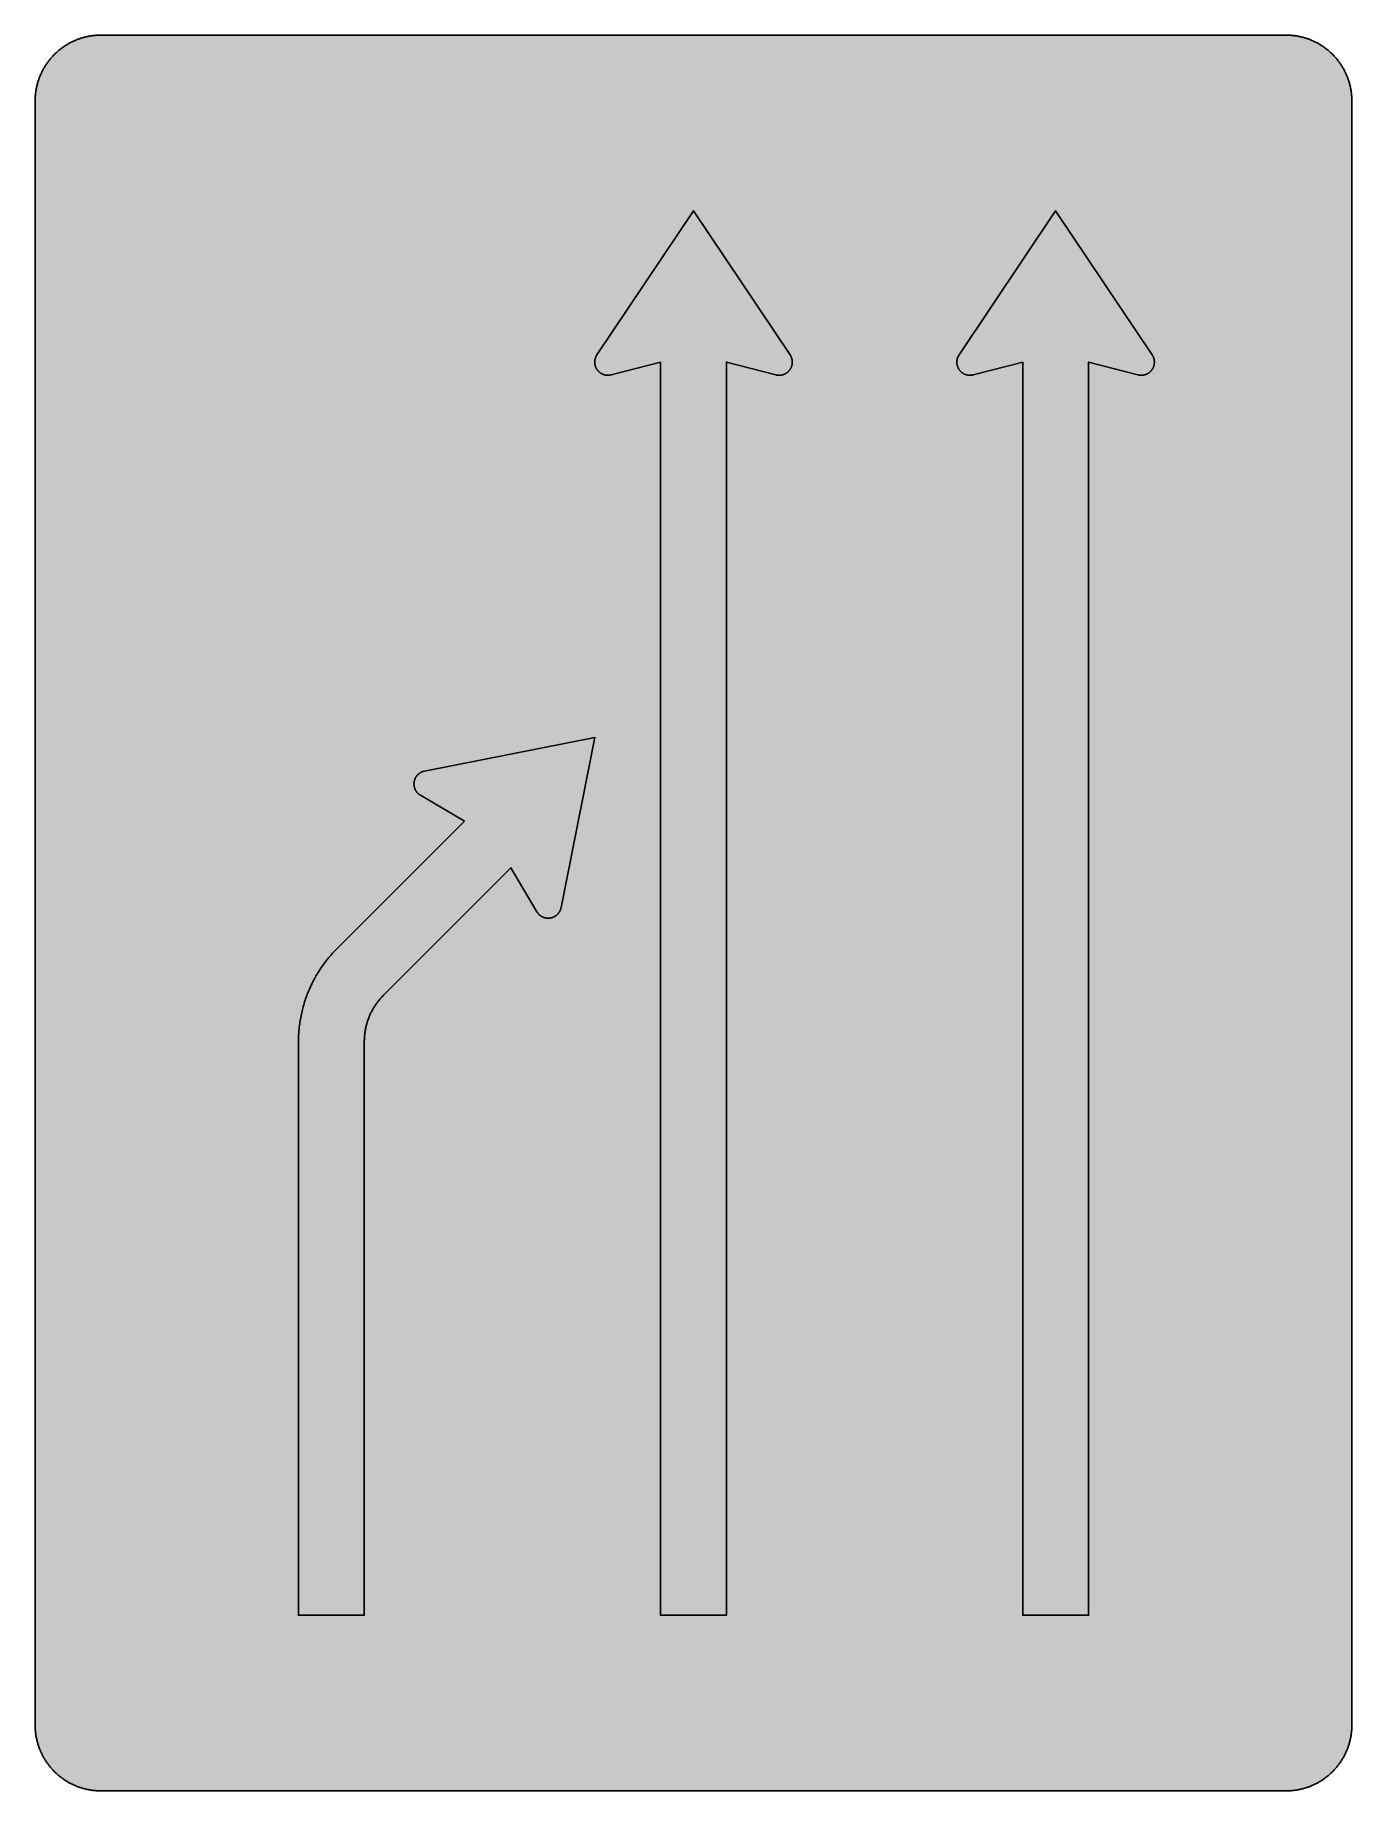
# Model space of a CAD drawing. Header units: millimetres. Extents: x 0 to 423, y 0 to 564.
import ezdxf

# ---------------------------------------------------------------- set-up
doc = ezdxf.new("R2010")
doc.units = ezdxf.units.MM

msp = doc.modelspace()

# ---------------------------------------------------------------- hatches: boundary and pattern name
for color, points in [(254, [(21.2189, 0.0537), (20.955, 0.0533), (20.6934, 0.0584), (20.4292, 0.066), (20.1676, 0.0787), (19.906, 0.094), (19.6469, 0.1118), (19.3853, 0.1321), (19.1262, 0.1549), (18.8671, 0.1829), (18.608, 0.2134), (18.349, 0.2464), (18.0924, 0.2845), (17.8359, 0.3251), (17.5793, 0.3683), (17.3253, 0.414), (17.0688, 0.4623), (16.8148, 0.5156), (16.5633, 0.5715), (16.3093, 0.6299), (16.0579, 0.6909), (15.809, 0.7544), (15.56, 0.823), (15.3111, 0.8941), (15.0622, 0.9677), (14.8158, 1.0439), (14.5694, 1.1227), (14.3256, 1.2065), (14.0818, 1.2903), (13.8379, 1.3792), (13.5966, 1.4707), (13.3579, 1.5672), (13.1191, 1.6637), (12.8803, 1.7628), (12.6441, 1.8669), (12.4079, 1.9736), (12.1742, 2.0803), (11.9405, 2.192), (11.7094, 2.3089), (11.4808, 2.4257), (11.2522, 2.5451), (11.0236, 2.6695), (10.7975, 2.794), (10.574, 2.9235), (10.3505, 3.0556), (10.1295, 3.1877), (9.9111, 3.3249), (9.6926, 3.4646), (9.4742, 3.6068), (9.2608, 3.7541), (9.0475, 3.9014), (8.8341, 4.0513), (8.6258, 4.2037), (8.4176, 4.3612), (8.2118, 4.5187), (8.0061, 4.6812), (7.8029, 4.8438), (7.6022, 5.0114), (7.4041, 5.1816), (7.206, 5.3518), (7.0129, 5.527), (6.8174, 5.7048), (6.6269, 5.8826), (6.4389, 6.0655), (6.2509, 6.2509), (6.0655, 6.4389), (5.8852, 6.6269), (5.7048, 6.8174), (5.527, 7.0104), (5.3518, 7.206), (5.1816, 7.4041), (5.0114, 7.6022), (4.8463, 7.8029), (4.6812, 8.0061), (4.5187, 8.2118), (4.3612, 8.4176), (4.2062, 8.6258), (4.0513, 8.8341), (3.9014, 9.0475), (3.7541, 9.2608), (3.6068, 9.4742), (3.4646, 9.6926), (3.3249, 9.9085), (3.1877, 10.1295), (3.0556, 10.3505), (2.9235, 10.574), (2.794, 10.7975), (2.6695, 11.0236), (2.5451, 11.2522), (2.4257, 11.4808), (2.3063, 11.7094), (2.192, 11.9405), (2.0803, 12.1742), (1.971, 12.4079), (1.8669, 12.6441), (1.7628, 12.8803), (1.6637, 13.1191), (1.5646, 13.3579), (1.4707, 13.5966), (1.3792, 13.8379), (1.2903, 14.0818), (1.2065, 14.3256), (1.1227, 14.5694), (1.0439, 14.8158), (0.9652, 15.0622), (0.8915, 15.3111), (0.823, 15.56), (0.7544, 15.809), (0.6883, 16.0604), (0.6274, 16.3119), (0.569, 16.5633), (0.5131, 16.8148), (0.4623, 17.0688), (0.4115, 17.3253), (0.3658, 17.5793), (0.3226, 17.8359), (0.2819, 18.0924), (0.2464, 18.3515), (0.2134, 18.608), (0.1829, 18.8671), (0.1549, 19.1262), (0.1295, 19.3878), (0.1092, 19.6469), (0.0914, 19.9085), (0.0762, 20.1701), (0.066, 20.4318), (0.0584, 20.6934), (0.0533, 20.955), (0.0508, 21.2192), (0.0522, 543.3314), (0.0533, 543.593), (0.0584, 543.8546), (0.066, 544.1188), (0.0762, 544.3804), (0.0914, 544.642), (0.1092, 544.9011), (0.1295, 545.1627), (0.1549, 545.4218), (0.1829, 545.6809), (0.2134, 545.94), (0.2464, 546.1991), (0.2819, 546.4556), (0.3226, 546.7121), (0.3658, 546.9687), (0.4115, 547.2227), (0.4623, 547.4792), (0.5131, 547.7332), (0.569, 547.9847), (0.6274, 548.2387), (0.6883, 548.4876), (0.7544, 548.7391), (0.823, 548.988), (0.8915, 549.2369), (0.9652, 549.4858), (1.0439, 549.7322), (1.1227, 549.9786), (1.2065, 550.2224), (1.2903, 550.4663), (1.3792, 550.7076), (1.4707, 550.9489), (1.5646, 551.1902), (1.6637, 551.4289), (1.7628, 551.6677), (1.8669, 551.9039), (1.971, 552.1401), (2.0803, 552.3738), (2.192, 552.6049), (2.3063, 552.8386), (2.4257, 553.0672), (2.5451, 553.2958), (2.6695, 553.5244), (2.794, 553.7505), (2.9235, 553.974), (3.0556, 554.1975), (3.1877, 554.4185), (3.3249, 554.6369), (3.4646, 554.8554), (3.6068, 555.0738), (3.7541, 555.2872), (3.9014, 555.5005), (4.0513, 555.7114), (4.2062, 555.9222), (4.3612, 556.1305), (4.5187, 556.3362), (4.6812, 556.5419), (4.8463, 556.7451), (5.0114, 556.9458), (5.1816, 557.1439), (5.3518, 557.342), (5.527, 557.5351), (5.7048, 557.7281), (5.8852, 557.9212), (6.0655, 558.1091), (6.2509, 558.2971), (6.4389, 558.4825), (6.6269, 558.6628), (6.8174, 558.8432), (7.0129, 559.021), (7.206, 559.1937), (7.4041, 559.3664), (7.6022, 559.5366), (7.8029, 559.7017), (8.0061, 559.8668), (8.2118, 560.0268), (8.4176, 560.1868), (8.6258, 560.3418), (8.8341, 560.4967), (9.0475, 560.6466), (9.2608, 560.7939), (9.4742, 560.9387), (9.6926, 561.0835), (9.9111, 561.2232), (10.1295, 561.3603), (10.3505, 561.4924), (10.574, 561.6245), (10.7975, 561.754), (11.0236, 561.8785), (11.2522, 562.0029), (11.4808, 562.1223), (11.7094, 562.2392), (11.9405, 562.356), (12.1742, 562.4678), (12.4079, 562.5744), (12.6441, 562.6811), (12.8803, 562.7853), (13.1191, 562.8843), (13.3579, 562.9834), (13.5966, 563.0774), (13.8379, 563.1688), (14.0818, 563.2577), (14.3256, 563.3415), (14.5694, 563.4253), (14.8158, 563.5041), (15.0622, 563.5803), (15.3111, 563.6539), (15.56, 563.7251), (15.809, 563.7936), (16.0579, 563.8571), (16.3093, 563.9206), (16.5633, 563.9791), (16.8148, 564.0349), (17.0688, 564.0857), (17.3253, 564.1365), (17.5793, 564.1823), (17.8359, 564.2254), (18.0924, 564.2635), (18.349, 564.3016), (18.608, 564.3347), (18.8671, 564.3651), (19.1262, 564.3931), (19.3853, 564.4185), (19.6469, 564.4388), (19.906, 564.4566), (20.1676, 564.4718), (20.4292, 564.482), (20.6934, 564.4896), (20.955, 564.4947), (21.2166, 564.4972), (402.2189, 564.4981), (402.4808, 564.4947), (402.7424, 564.4896), (403.0066, 564.482), (403.2682, 564.4718), (403.5298, 564.4566), (403.7889, 564.4388), (404.0505, 564.4185), (404.3096, 564.3931), (404.5687, 564.3651), (404.8277, 564.3347), (405.0868, 564.3016), (405.3434, 564.2635), (405.5999, 564.2254), (405.8564, 564.1823), (406.113, 564.1365), (406.367, 564.0857), (406.621, 564.0349), (406.875, 563.9791), (407.1264, 563.9206), (407.3779, 563.8571), (407.6268, 563.7936), (407.8783, 563.7251), (408.1272, 563.6539), (408.3736, 563.5803), (408.62, 563.5041), (408.8663, 563.4253), (409.1102, 563.3415), (409.354, 563.2577), (409.5979, 563.1688), (409.8392, 563.0774), (410.0805, 562.9834), (410.3192, 562.8843), (410.5554, 562.7853), (410.7942, 562.6811), (411.0279, 562.5744), (411.2616, 562.4678), (411.4952, 562.356), (411.7264, 562.2392), (411.9575, 562.1223), (412.1861, 562.0029), (412.4122, 561.8785), (412.6382, 561.754), (412.8643, 561.6245), (413.0853, 561.4924), (413.3063, 561.3603), (413.5272, 561.2232), (413.7457, 561.0835), (413.9616, 560.9387), (414.1775, 560.7939), (414.3908, 560.6466), (414.6017, 560.4967), (414.8125, 560.3418), (415.0208, 560.1868), (415.2265, 560.0268), (415.4297, 559.8668), (415.6329, 559.7017), (415.8336, 559.5366), (416.0342, 559.3664), (416.2298, 559.1937), (416.4254, 559.021), (416.6184, 558.8432), (416.8089, 558.6628), (416.9994, 558.4825), (417.1848, 558.2971), (417.3703, 558.1091), (417.5531, 557.9212), (417.7335, 557.7281), (417.9087, 557.5351), (418.084, 557.342), (418.2567, 557.1439), (418.4244, 556.9458), (418.592, 556.7451), (418.7546, 556.5419), (418.9171, 556.3362), (419.0746, 556.1305), (419.2321, 555.9222), (419.3845, 555.7114), (419.5369, 555.5005), (419.6842, 555.2872), (419.829, 555.0738), (419.9712, 554.8554), (420.1109, 554.6369), (420.2481, 554.4185), (420.3827, 554.1975), (420.5148, 553.974), (420.6418, 553.7505), (420.7688, 553.5244), (420.8907, 553.2958), (421.0126, 553.0672), (421.1295, 552.8386), (421.2438, 552.6049), (421.3555, 552.3738), (421.4647, 552.1401), (421.5689, 551.9039), (421.673, 551.6677), (421.7746, 551.4289), (421.8711, 551.1902), (421.9651, 550.9489), (422.0566, 550.7076), (422.1455, 550.4663), (422.2318, 550.2224), (422.3131, 549.9786), (422.3918, 549.7322), (422.4706, 549.4858), (422.5442, 549.2369), (422.6128, 548.988), (422.6814, 548.7391), (422.7449, 548.4876), (422.8084, 548.2387), (422.8668, 547.9847), (422.9227, 547.7332), (422.9735, 547.4792), (423.0243, 547.2227), (423.07, 546.9687), (423.1132, 546.7121), (423.1513, 546.4556), (423.1894, 546.1991), (423.2224, 545.94), (423.2529, 545.6809), (423.2808, 545.4218), (423.3037, 545.1627), (423.3266, 544.9011), (423.3443, 544.642), (423.357, 544.3804), (423.3697, 544.1188), (423.3774, 543.8546), (423.3824, 543.593), (423.385, 543.3314), (423.3855, 21.2203), (423.3824, 20.955), (423.3774, 20.6934), (423.3697, 20.4318), (423.357, 20.1701), (423.3443, 19.9085), (423.3266, 19.6469), (423.3037, 19.3878), (423.2808, 19.1262), (423.2529, 18.8671), (423.2224, 18.608), (423.1894, 18.3515), (423.1513, 18.0924), (423.1132, 17.8359), (423.07, 17.5793), (423.0243, 17.3253), (422.9735, 17.0688), (422.9227, 16.8148), (422.8668, 16.5633), (422.8084, 16.3119), (422.7449, 16.0604), (422.6814, 15.809), (422.6128, 15.56), (422.5442, 15.3111), (422.4706, 15.0622), (422.3918, 14.8158), (422.3131, 14.5694), (422.2318, 14.3256), (422.1455, 14.0818), (422.0566, 13.8379), (421.9651, 13.5966), (421.8711, 13.3579), (421.7746, 13.1191), (421.673, 12.8803), (421.5689, 12.6441), (421.4647, 12.4079), (421.3555, 12.1742), (421.2438, 11.9405), (421.1295, 11.7094), (421.0126, 11.4808), (420.8907, 11.2522), (420.7688, 11.0236), (420.6418, 10.7975), (420.5148, 10.574), (420.3827, 10.3505), (420.2481, 10.1295), (420.1109, 9.9085), (419.9712, 9.6926), (419.829, 9.4742), (419.6842, 9.2608), (419.5369, 9.0475), (419.3845, 8.8341), (419.2321, 8.6258), (419.0746, 8.4176), (418.9171, 8.2118), (418.7546, 8.0061), (418.592, 7.8029), (418.4244, 7.6022), (418.2567, 7.4041), (418.084, 7.206), (417.9087, 7.0104), (417.7335, 6.8174), (417.5531, 6.6269), (417.3703, 6.4389), (417.1848, 6.2509), (416.9994, 6.0655), (416.8089, 5.8826), (416.6184, 5.7048), (416.4254, 5.527), (416.2298, 5.3518), (416.0342, 5.1816), (415.8336, 5.0114), (415.6329, 4.8438), (415.4297, 4.6812), (415.2265, 4.5187), (415.0208, 4.3612), (414.8125, 4.2037), (414.6017, 4.0513), (414.3908, 3.9014), (414.1775, 3.7541), (413.9616, 3.6068), (413.7457, 3.4646), (413.5272, 3.3249), (413.3063, 3.1877), (413.0853, 3.0556), (412.8643, 2.9235), (412.6382, 2.794), (412.4122, 2.6695), (412.1861, 2.5451), (411.9575, 2.4257), (411.7264, 2.3089), (411.4952, 2.192), (411.2616, 2.0803), (411.0279, 1.9736), (410.7942, 1.8669), (410.5554, 1.7628), (410.3192, 1.6637), (410.0805, 1.5672), (409.8392, 1.4707), (409.5979, 1.3792), (409.354, 1.2903), (409.1102, 1.2065), (408.8663, 1.1227), (408.62, 1.0439), (408.3736, 0.9677), (408.1272, 0.8941), (407.8783, 0.823), (407.6268, 0.7544), (407.3779, 0.6909), (407.1264, 0.6299), (406.875, 0.5715), (406.621, 0.5156), (406.367, 0.4623), (406.113, 0.414), (405.8564, 0.3683), (405.5999, 0.3251), (405.3434, 0.2845), (405.0868, 0.2464), (404.8277, 0.2134), (404.5687, 0.1829), (404.3096, 0.1549), (404.0505, 0.1321), (403.7889, 0.1118), (403.5298, 0.094), (403.2682, 0.0787), (403.0066, 0.066), (402.7424, 0.0584), (402.4808, 0.0533), (402.2166, 0.0533)]), (59, [(201.1355, 459.3703), (185.2605, 455.2703), (185.2422, 455.2645), (185.227, 455.262), (185.2117, 455.2569), (185.1939, 455.2518), (185.1787, 455.2493), (185.1609, 455.2442), (185.1457, 455.2417), (185.1304, 455.2366), (185.1127, 455.234), (185.0974, 455.2315), (185.0796, 455.2264), (185.0644, 455.2239), (185.0492, 455.2213), (185.0314, 455.2163), (185.0161, 455.2137), (184.9984, 455.2112), (184.9831, 455.2086), (184.9653, 455.2036), (184.9501, 455.201), (184.9323, 455.1985), (184.9171, 455.1959), (184.8993, 455.1934), (184.8841, 455.1909), (184.8688, 455.1883), (184.851, 455.1858), (184.8358, 455.1832), (184.818, 455.1807), (184.8028, 455.1782), (184.785, 455.1756), (184.7698, 455.1731), (184.752, 455.1705), (184.7342, 455.168), (184.719, 455.168), (184.7012, 455.1655), (184.6859, 455.1629), (184.6682, 455.1604), (184.6529, 455.1604), (184.6351, 455.1578), (184.6199, 455.1553), (184.6021, 455.1553), (184.5869, 455.1528), (184.5691, 455.1502), (184.5513, 455.1502), (184.5361, 455.1477), (184.5183, 455.1477), (184.5031, 455.1451), (184.4853, 455.1451), (184.47, 455.1451), (184.4523, 455.1426), (184.4345, 455.1426), (184.4192, 455.1401), (184.4015, 455.1401), (184.3862, 455.1401), (184.3684, 455.1401), (184.3532, 455.1375), (184.3354, 455.1375), (184.3176, 455.1375), (184.3024, 455.1375), (184.2846, 455.1375), (184.2694, 455.135), (184.2516, 455.135), (184.2338, 455.135), (184.2186, 455.135), (184.2008, 455.135), (184.0916, 455.1375), (183.9824, 455.1401), (183.8757, 455.1477), (183.769, 455.1578), (183.6623, 455.1705), (183.5556, 455.1832), (183.4515, 455.201), (183.3474, 455.2213), (183.2458, 455.2442), (183.1442, 455.2696), (183.0426, 455.295), (182.9435, 455.3255), (182.8444, 455.3585), (182.7454, 455.3915), (182.6489, 455.4296), (182.5523, 455.4677), (182.4584, 455.5084), (182.3669, 455.5541), (182.2729, 455.5998), (182.184, 455.6455), (182.0951, 455.6963), (182.0062, 455.7497), (181.9199, 455.803), (181.8335, 455.8589), (181.7497, 455.9173), (181.6684, 455.9757), (181.5871, 456.0392), (181.5084, 456.1027), (181.4297, 456.1688), (181.356, 456.2348), (181.2798, 456.3034), (181.2087, 456.3745), (181.1376, 456.4482), (181.0664, 456.5218), (181.0004, 456.598), (180.9344, 456.6768), (180.8709, 456.7555), (180.8099, 456.8368), (180.7489, 456.9181), (180.6905, 457.0019), (180.6346, 457.0882), (180.5813, 457.1746), (180.528, 457.261), (180.4797, 457.3499), (180.4314, 457.4413), (180.3857, 457.5327), (180.3425, 457.6267), (180.2994, 457.7207), (180.2613, 457.8172), (180.2257, 457.9137), (180.1901, 458.0103), (180.1571, 458.1093), (180.1292, 458.2109), (180.1012, 458.31), (180.0758, 458.4116), (180.053, 458.5157), (180.0327, 458.6199), (180.0174, 458.724), (180.0022, 458.8307), (179.9895, 458.9374), (179.9793, 459.044), (179.9742, 459.1507), (179.9692, 459.2599), (179.9666, 459.3692), (179.9666, 459.4073), (179.9692, 459.4479), (179.9692, 459.486), (179.9717, 459.5266), (179.9717, 459.5647), (179.9742, 459.6054), (179.9768, 459.6435), (179.9793, 459.6816), (179.9819, 459.7222), (179.9869, 459.7603), (179.9895, 459.7984), (179.9946, 459.8365), (179.9971, 459.8772), (180.0022, 459.9153), (180.0073, 459.9534), (180.0149, 459.9915), (180.02, 460.0321), (180.025, 460.0702), (180.0327, 460.1083), (180.0403, 460.1464), (180.0479, 460.1845), (180.0555, 460.2226), (180.0631, 460.2607), (180.0708, 460.2988), (180.0809, 460.3369), (180.0885, 460.375), (180.0987, 460.4131), (180.1089, 460.4487), (180.119, 460.4868), (180.1292, 460.5249), (180.1393, 460.563), (180.1495, 460.5985), (180.1622, 460.6366), (180.1749, 460.6722), (180.1851, 460.7103), (180.1978, 460.7484), (180.2105, 460.7839), (180.2257, 460.8195), (180.2384, 460.8576), (180.2511, 460.8932), (180.2663, 460.9287), (180.2816, 460.9668), (180.2968, 461.0024), (180.3121, 461.0379), (180.3273, 461.0735), (180.3425, 461.1091), (180.3578, 461.1446), (180.3756, 461.1802), (180.3933, 461.2157), (180.4086, 461.2488), (180.4264, 461.2843), (180.4441, 461.3199), (180.4619, 461.3529), (180.4822, 461.3885), (180.5, 461.424), (180.5203, 461.457), (180.5381, 461.4901), (180.5584, 461.5256), (180.5788, 461.5586), (180.5991, 461.5917), (180.6194, 461.6247), (180.6423, 461.6577), (180.6626, 461.6907), (180.6854, 461.7237), (211.7189, 508.0536), (242.7538, 461.7251), (242.7732, 461.6907), (242.7961, 461.6577), (242.8164, 461.6247), (242.8367, 461.5917), (242.857, 461.5586), (242.8773, 461.5256), (242.8977, 461.4901), (242.918, 461.457), (242.9358, 461.424), (242.9561, 461.3885), (242.9739, 461.3529), (242.9916, 461.3199), (243.0094, 461.2843), (243.0272, 461.2488), (243.045, 461.2157), (243.0602, 461.1802), (243.078, 461.1446), (243.0932, 461.1091), (243.111, 461.0735), (243.1263, 461.0379), (243.1415, 461.0024), (243.1542, 460.9668), (243.1694, 460.9287), (243.1847, 460.8932), (243.1974, 460.8576), (243.2126, 460.8195), (243.2253, 460.7839), (243.238, 460.7484), (243.2507, 460.7103), (243.2609, 460.6722), (243.2736, 460.6366), (243.2863, 460.5985), (243.2964, 460.563), (243.3066, 460.5249), (243.3168, 460.4868), (243.3269, 460.4487), (243.3371, 460.4131), (243.3472, 460.375), (243.3549, 460.3369), (243.365, 460.2988), (243.3726, 460.2607), (243.3803, 460.2226), (243.3879, 460.1845), (243.3955, 460.1464), (243.4031, 460.1083), (243.4082, 460.0702), (243.4158, 460.0321), (243.4209, 459.9915), (243.426, 459.9534), (243.4311, 459.9153), (243.4361, 459.8772), (243.4412, 459.8365), (243.4463, 459.7984), (243.4488, 459.7603), (243.4539, 459.7222), (243.4565, 459.6816), (243.459, 459.6435), (243.4615, 459.6054), (243.4641, 459.5647), (243.4641, 459.5266), (243.4666, 459.486), (243.4666, 459.4479), (243.4666, 459.4073), (243.4666, 459.3692), (243.4666, 459.2599), (243.4615, 459.1507), (243.4565, 459.044), (243.4463, 458.9374), (243.4336, 458.8307), (243.4184, 458.724), (243.4006, 458.6199), (243.3828, 458.5157), (243.3599, 458.4116), (243.3345, 458.31), (243.3066, 458.2109), (243.2761, 458.1093), (243.2456, 458.0103), (243.2101, 457.9137), (243.1745, 457.8172), (243.1339, 457.7207), (243.0932, 457.6267), (243.0501, 457.5327), (243.0043, 457.4413), (242.9561, 457.3499), (242.9078, 457.261), (242.8545, 457.1746), (242.8011, 457.0882), (242.7453, 457.0019), (242.6868, 456.9181), (242.6259, 456.8368), (242.5649, 456.7555), (242.5014, 456.6768), (242.4354, 456.598), (242.3668, 456.5218), (242.2982, 456.4482), (242.2271, 456.3745), (242.156, 456.3034), (242.0798, 456.2348), (242.0061, 456.1688), (241.9274, 456.1027), (241.8486, 456.0392), (241.7674, 455.9757), (241.6861, 455.9173), (241.6023, 455.8589), (241.5159, 455.803), (241.4295, 455.7497), (241.3406, 455.6963), (241.2517, 455.6455), (241.1628, 455.5998), (241.0689, 455.5541), (240.9774, 455.5084), (240.8834, 455.4677), (240.7869, 455.4296), (240.6904, 455.3915), (240.5913, 455.3585), (240.4923, 455.3255), (240.3932, 455.295), (240.2916, 455.2696), (240.19, 455.2442), (240.0884, 455.2213), (239.9843, 455.201), (239.8801, 455.1832), (239.7735, 455.1705), (239.6668, 455.1578), (239.5601, 455.1477), (239.4534, 455.1401), (239.3442, 455.1375), (239.235, 455.135), (239.2172, 455.135), (239.202, 455.135), (239.1842, 455.135), (239.1664, 455.135), (239.1512, 455.1375), (239.1334, 455.1375), (239.1181, 455.1375), (239.1004, 455.1375), (239.0851, 455.1375), (239.0673, 455.1401), (239.0496, 455.1401), (239.0343, 455.1401), (239.0165, 455.1401), (239.0013, 455.1426), (238.9835, 455.1426), (238.9683, 455.1451), (238.9505, 455.1451), (238.9327, 455.1451), (238.9175, 455.1477), (238.8997, 455.1477), (238.8845, 455.1502), (238.8667, 455.1502), (238.8514, 455.1528), (238.8337, 455.1553), (238.8184, 455.1553), (238.8006, 455.1578), (238.7829, 455.1604), (238.7676, 455.1604), (238.7498, 455.1629), (238.7346, 455.1655), (238.7168, 455.168), (238.7016, 455.168), (238.6838, 455.1705), (238.6686, 455.1731), (238.6508, 455.1756), (238.6355, 455.1782), (238.6178, 455.1807), (238.6025, 455.1832), (238.5847, 455.1858), (238.5695, 455.1883), (238.5517, 455.1909), (238.5365, 455.1934), (238.5187, 455.1959), (238.5035, 455.1985), (238.4857, 455.201), (238.4704, 455.2036), (238.4527, 455.2086), (238.4374, 455.2112), (238.4196, 455.2137), (238.4044, 455.2163), (238.3892, 455.2213), (238.3714, 455.2239), (238.3561, 455.2264), (238.3384, 455.2315), (238.3231, 455.234), (238.3053, 455.2366), (238.2901, 455.2417), (238.2723, 455.2442), (238.2571, 455.2493), (238.2418, 455.2518), (238.2241, 455.2569), (238.2088, 455.262), (238.191, 455.2645), (238.1758, 455.2696), (222.3022, 459.3703), (222.3022, 56.4981), (201.1355, 56.4981)]), (59, [(317.5522, 459.3703), (301.6772, 455.2703), (301.6606, 455.2645), (301.6428, 455.262), (301.6275, 455.2569), (301.6123, 455.2518), (301.5945, 455.2493), (301.5793, 455.2442), (301.5615, 455.2417), (301.5463, 455.2366), (301.531, 455.234), (301.5132, 455.2315), (301.498, 455.2264), (301.4802, 455.2239), (301.465, 455.2213), (301.4472, 455.2163), (301.432, 455.2137), (301.4167, 455.2112), (301.3989, 455.2086), (301.3837, 455.2036), (301.3659, 455.201), (301.3507, 455.1985), (301.3329, 455.1959), (301.3177, 455.1934), (301.2999, 455.1909), (301.2846, 455.1883), (301.2669, 455.1858), (301.2516, 455.1832), (301.2338, 455.1807), (301.2186, 455.1782), (301.2008, 455.1756), (301.1856, 455.1731), (301.1678, 455.1705), (301.1526, 455.168), (301.1348, 455.168), (301.1195, 455.1655), (301.1018, 455.1629), (301.0865, 455.1604), (301.0687, 455.1604), (301.0535, 455.1578), (301.0357, 455.1553), (301.0179, 455.1553), (301.0027, 455.1528), (300.9849, 455.1502), (300.9697, 455.1502), (300.9519, 455.1477), (300.9367, 455.1477), (300.9189, 455.1451), (300.9036, 455.1451), (300.8859, 455.1451), (300.8681, 455.1426), (300.8528, 455.1426), (300.8351, 455.1401), (300.8198, 455.1401), (300.802, 455.1401), (300.7843, 455.1401), (300.769, 455.1375), (300.7512, 455.1375), (300.736, 455.1375), (300.7182, 455.1375), (300.7004, 455.1375), (300.6852, 455.135), (300.6674, 455.135), (300.6522, 455.135), (300.6344, 455.135), (300.6166, 455.135), (300.5074, 455.1375), (300.4007, 455.1401), (300.2915, 455.1477), (300.1848, 455.1578), (300.0781, 455.1705), (299.974, 455.1832), (299.8673, 455.201), (299.7657, 455.2213), (299.6616, 455.2442), (299.56, 455.2696), (299.4584, 455.295), (299.3593, 455.3255), (299.2603, 455.3585), (299.1612, 455.3915), (299.0647, 455.4296), (298.9707, 455.4677), (298.8767, 455.5084), (298.7827, 455.5541), (298.6913, 455.5998), (298.5999, 455.6455), (298.511, 455.6963), (298.4221, 455.7497), (298.3357, 455.803), (298.2519, 455.8589), (298.1681, 455.9173), (298.0842, 455.9757), (298.0055, 456.0392), (297.9242, 456.1027), (297.848, 456.1688), (297.7718, 456.2348), (297.6982, 456.3034), (297.6245, 456.3745), (297.5534, 456.4482), (297.4848, 456.5218), (297.4162, 456.598), (297.3502, 456.6768), (297.2867, 456.7555), (297.2257, 456.8368), (297.1648, 456.9181), (297.1063, 457.0019), (297.0505, 457.0882), (296.9971, 457.1746), (296.9463, 457.261), (296.8955, 457.3499), (296.8473, 457.4413), (296.8015, 457.5327), (296.7584, 457.6267), (296.7177, 457.7207), (296.6771, 457.8172), (296.6415, 457.9137), (296.606, 458.0103), (296.5755, 458.1093), (296.545, 458.2109), (296.5171, 458.31), (296.4917, 458.4116), (296.4713, 458.5157), (296.451, 458.6199), (296.4332, 458.724), (296.418, 458.8307), (296.4053, 458.9374), (296.3977, 459.044), (296.3901, 459.1507), (296.385, 459.2599), (296.385, 459.3692), (296.385, 459.4073), (296.385, 459.4479), (296.385, 459.486), (296.3875, 459.5266), (296.3901, 459.5647), (296.3901, 459.6054), (296.3926, 459.6435), (296.3951, 459.6816), (296.4002, 459.7222), (296.4028, 459.7603), (296.4053, 459.7984), (296.4104, 459.8365), (296.4155, 459.8772), (296.4205, 459.9153), (296.4256, 459.9534), (296.4307, 459.9915), (296.4358, 460.0321), (296.4434, 460.0702), (296.4485, 460.1083), (296.4561, 460.1464), (296.4637, 460.1845), (296.4713, 460.2226), (296.479, 460.2607), (296.4866, 460.2988), (296.4967, 460.3369), (296.5069, 460.375), (296.5145, 460.4131), (296.5247, 460.4487), (296.5348, 460.4868), (296.545, 460.5249), (296.5552, 460.563), (296.5679, 460.5985), (296.578, 460.6366), (296.5907, 460.6722), (296.6034, 460.7103), (296.6161, 460.7484), (296.6288, 460.7839), (296.6415, 460.8195), (296.6542, 460.8576), (296.6695, 460.8932), (296.6822, 460.9287), (296.6974, 460.9668), (296.7126, 461.0024), (296.7279, 461.0379), (296.7431, 461.0735), (296.7584, 461.1091), (296.7761, 461.1446), (296.7914, 461.1802), (296.8092, 461.2157), (296.8269, 461.2488), (296.8447, 461.2843), (296.8625, 461.3199), (296.8803, 461.3529), (296.8981, 461.3885), (296.9158, 461.424), (296.9362, 461.457), (296.9565, 461.4901), (296.9743, 461.5256), (296.9946, 461.5586), (297.0149, 461.5917), (297.0378, 461.6247), (297.0581, 461.6577), (297.0784, 461.6907), (297.1013, 461.7237), (328.1355, 508.0536), (359.1705, 461.7251), (359.1916, 461.6907), (359.2119, 461.6577), (359.2322, 461.6247), (359.2551, 461.5917), (359.2754, 461.5586), (359.2957, 461.5256), (359.3135, 461.4901), (359.3338, 461.457), (359.3541, 461.424), (359.3719, 461.3885), (359.3897, 461.3529), (359.4075, 461.3199), (359.4252, 461.2843), (359.443, 461.2488), (359.4608, 461.2157), (359.4786, 461.1802), (359.4938, 461.1446), (359.5116, 461.1091), (359.5268, 461.0735), (359.5421, 461.0379), (359.5573, 461.0024), (359.5726, 460.9668), (359.5878, 460.9287), (359.6005, 460.8932), (359.6157, 460.8576), (359.6284, 460.8195), (359.6411, 460.7839), (359.6538, 460.7484), (359.6665, 460.7103), (359.6792, 460.6722), (359.6894, 460.6366), (359.7021, 460.5985), (359.7123, 460.563), (359.725, 460.5249), (359.7351, 460.4868), (359.7453, 460.4487), (359.7529, 460.4131), (359.7631, 460.375), (359.7732, 460.3369), (359.7808, 460.2988), (359.7885, 460.2607), (359.7986, 460.2226), (359.8062, 460.1845), (359.8113, 460.1464), (359.8189, 460.1083), (359.8266, 460.0702), (359.8316, 460.0321), (359.8393, 459.9915), (359.8443, 459.9534), (359.8494, 459.9153), (359.8545, 459.8772), (359.8596, 459.8365), (359.8621, 459.7984), (359.8672, 459.7603), (359.8697, 459.7222), (359.8723, 459.6816), (359.8748, 459.6435), (359.8774, 459.6054), (359.8799, 459.5647), (359.8824, 459.5266), (359.8824, 459.486), (359.8824, 459.4479), (359.885, 459.4073), (359.885, 459.3692), (359.8824, 459.2599), (359.8799, 459.1507), (359.8723, 459.044), (359.8621, 458.9374), (359.8494, 458.8307), (359.8367, 458.724), (359.8189, 458.6199), (359.7986, 458.5157), (359.7758, 458.4116), (359.7504, 458.31), (359.725, 458.2109), (359.6945, 458.1093), (359.6615, 458.0103), (359.6284, 457.9137), (359.5903, 457.8172), (359.5522, 457.7207), (359.5116, 457.6267), (359.4659, 457.5327), (359.4202, 457.4413), (359.3744, 457.3499), (359.3236, 457.261), (359.2703, 457.1746), (359.217, 457.0882), (359.1611, 457.0019), (359.1027, 456.9181), (359.0442, 456.8368), (358.9807, 456.7555), (358.9172, 456.6768), (358.8512, 456.598), (358.7852, 456.5218), (358.7166, 456.4482), (358.6455, 456.3745), (358.5718, 456.3034), (358.4981, 456.2348), (358.4219, 456.1688), (358.3432, 456.1027), (358.2645, 456.0392), (358.1832, 455.9757), (358.1019, 455.9173), (358.0181, 455.8589), (357.9317, 455.803), (357.8454, 455.7497), (357.759, 455.6963), (357.6701, 455.6455), (357.5787, 455.5998), (357.4872, 455.5541), (357.3932, 455.5084), (357.2993, 455.4677), (357.2027, 455.4296), (357.1062, 455.3915), (357.0097, 455.3585), (356.9106, 455.3255), (356.809, 455.295), (356.71, 455.2696), (356.6084, 455.2442), (356.5042, 455.2213), (356.4001, 455.201), (356.296, 455.1832), (356.1893, 455.1705), (356.0826, 455.1578), (355.9759, 455.1477), (355.8692, 455.1401), (355.76, 455.1375), (355.6508, 455.135), (355.633, 455.135), (355.6178, 455.135), (355.6, 455.135), (355.5848, 455.135), (355.567, 455.1375), (355.5517, 455.1375), (355.534, 455.1375), (355.5162, 455.1375), (355.5009, 455.1375), (355.4832, 455.1401), (355.4679, 455.1401), (355.4501, 455.1401), (355.4349, 455.1401), (355.4171, 455.1426), (355.3993, 455.1426), (355.3841, 455.1451), (355.3663, 455.1451), (355.3511, 455.1451), (355.3333, 455.1477), (355.3181, 455.1477), (355.3003, 455.1502), (355.285, 455.1502), (355.2673, 455.1528), (355.2495, 455.1553), (355.2342, 455.1553), (355.2165, 455.1578), (355.2012, 455.1604), (355.1834, 455.1604), (355.1682, 455.1629), (355.1504, 455.1655), (355.1352, 455.168), (355.1174, 455.168), (355.1022, 455.1705), (355.0844, 455.1731), (355.0691, 455.1756), (355.0514, 455.1782), (355.0361, 455.1807), (355.0183, 455.1832), (355.0031, 455.1858), (354.9853, 455.1883), (354.9701, 455.1909), (354.9523, 455.1934), (354.9371, 455.1959), (354.9193, 455.1985), (354.904, 455.201), (354.8863, 455.2036), (354.871, 455.2086), (354.8532, 455.2112), (354.838, 455.2137), (354.8202, 455.2163), (354.805, 455.2213), (354.7872, 455.2239), (354.772, 455.2264), (354.7567, 455.2315), (354.7389, 455.234), (354.7237, 455.2366), (354.7059, 455.2417), (354.6907, 455.2442), (354.6729, 455.2493), (354.6577, 455.2518), (354.6424, 455.2569), (354.6246, 455.262), (354.6094, 455.2645), (354.5916, 455.2696), (338.7189, 459.3703), (338.7189, 56.4981), (317.5522, 56.4981)]), (59, [(138.0614, 311.778), (123.9379, 320.1056), (123.8758, 320.1416), (123.8174, 320.1772), (123.759, 320.2153), (123.7005, 320.2534), (123.6421, 320.294), (123.5862, 320.3346), (123.5304, 320.3753), (123.477, 320.4185), (123.4211, 320.4616), (123.3678, 320.5048), (123.317, 320.5505), (123.2637, 320.5937), (123.2129, 320.642), (123.1646, 320.6877), (123.1138, 320.736), (123.0655, 320.7842), (123.0198, 320.8325), (122.9716, 320.8833), (122.9258, 320.9341), (122.8801, 320.9849), (122.8369, 321.0382), (122.7938, 321.089), (122.7506, 321.1424), (122.7099, 321.1982), (122.6693, 321.2516), (122.6287, 321.3075), (122.5906, 321.3633), (122.5525, 321.4192), (122.5169, 321.4776), (122.4788, 321.5335), (122.4458, 321.5919), (122.4102, 321.6504), (122.3772, 321.7113), (122.3442, 321.7697), (122.3137, 321.8307), (122.2832, 321.8917), (122.2553, 321.9526), (122.2248, 322.0136), (122.1994, 322.0771), (122.1715, 322.138), (122.1461, 322.2015), (122.1232, 322.265), (122.0978, 322.3311), (122.0775, 322.3946), (122.0546, 322.4581), (122.0343, 322.5241), (122.0165, 322.5902), (121.9962, 322.6562), (121.981, 322.7222), (121.9632, 322.7883), (121.9479, 322.8569), (121.9352, 322.9229), (121.9225, 322.9915), (121.9098, 323.0575), (121.8997, 323.1261), (121.8895, 323.1947), (121.8819, 323.2633), (121.8743, 323.3318), (121.8667, 323.403), (121.8616, 323.4715), (121.859, 323.5401), (121.8565, 323.6112), (121.854, 323.6798), (121.854, 323.7509), (121.854, 323.8449), (121.8565, 323.9389), (121.8616, 324.0329), (121.8692, 324.1269), (121.8794, 324.2183), (121.8895, 324.3097), (121.9022, 324.4012), (121.9175, 324.4926), (121.9352, 324.5841), (121.9556, 324.673), (121.9759, 324.7619), (121.9987, 324.8508), (122.0216, 324.9397), (122.0495, 325.026), (122.0775, 325.1124), (122.108, 325.1962), (122.1384, 325.2826), (122.174, 325.3664), (122.207, 325.4477), (122.2451, 325.5315), (122.2832, 325.6128), (122.3239, 325.6915), (122.367, 325.7702), (122.4102, 325.849), (122.4559, 325.9277), (122.5017, 326.0039), (122.5499, 326.0776), (122.6007, 326.1538), (122.6515, 326.2249), (122.7049, 326.2986), (122.7607, 326.3697), (122.8166, 326.4383), (122.8725, 326.5068), (122.9309, 326.5729), (122.9919, 326.6389), (123.0528, 326.705), (123.1163, 326.7685), (123.1824, 326.8294), (123.2459, 326.8904), (123.3145, 326.9513), (123.383, 327.0072), (123.4516, 327.0656), (123.5227, 327.119), (123.5939, 327.1749), (123.6675, 327.2257), (123.7437, 327.2765), (123.8174, 327.3247), (123.8961, 327.373), (123.9723, 327.4187), (124.0536, 327.4644), (124.1323, 327.5076), (124.2136, 327.5482), (124.2974, 327.5863), (124.3787, 327.6244), (124.4651, 327.6625), (124.5489, 327.6956), (124.6353, 327.7286), (124.7216, 327.7591), (124.8105, 327.787), (124.8994, 327.8149), (124.9909, 327.8403), (125.0798, 327.8632), (125.1737, 327.8835), (125.2652, 327.9038), (179.9689, 338.7203), (169.1555, 284.0161), (169.1361, 283.9212), (169.1132, 283.8298), (169.0903, 283.7409), (169.0649, 283.6494), (169.037, 283.5605), (169.0091, 283.4716), (168.9786, 283.3853), (168.9456, 283.2989), (168.9125, 283.2125), (168.8744, 283.1287), (168.8389, 283.0449), (168.7982, 282.9636), (168.7576, 282.8823), (168.7144, 282.8036), (168.6712, 282.7223), (168.623, 282.6461), (168.5773, 282.5674), (168.5265, 282.4937), (168.4757, 282.4175), (168.4249, 282.3439), (168.3715, 282.2727), (168.3156, 282.2016), (168.2598, 282.133), (168.2013, 282.0645), (168.1404, 281.9984), (168.0794, 281.9324), (168.0185, 281.8663), (167.955, 281.8028), (167.8889, 281.7419), (167.8229, 281.6809), (167.7568, 281.6225), (167.6883, 281.5666), (167.6197, 281.5107), (167.5486, 281.4549), (167.4749, 281.4015), (167.4038, 281.3507), (167.3276, 281.2999), (167.2539, 281.2517), (167.1777, 281.2059), (167.099, 281.1602), (167.0228, 281.117), (166.9415, 281.0739), (166.8628, 281.0358), (166.7815, 280.9951), (166.6977, 280.9596), (166.6164, 280.924), (166.5326, 280.891), (166.4487, 280.858), (166.3624, 280.8275), (166.276, 280.7995), (166.1897, 280.7741), (166.1008, 280.7487), (166.0119, 280.7259), (165.923, 280.7056), (165.8341, 280.6852), (165.7426, 280.67), (165.6537, 280.6548), (165.5623, 280.6421), (165.4683, 280.6294), (165.3769, 280.6217), (165.2829, 280.6141), (165.1889, 280.609), (165.0949, 280.6065), (165.0009, 280.604), (164.9298, 280.604), (164.8612, 280.6065), (164.7901, 280.609), (164.7215, 280.6141), (164.653, 280.6192), (164.5818, 280.6243), (164.5133, 280.6319), (164.4447, 280.6395), (164.3761, 280.6497), (164.3101, 280.6598), (164.2415, 280.6725), (164.1729, 280.6852), (164.1069, 280.7005), (164.0383, 280.7157), (163.9722, 280.731), (163.9062, 280.7487), (163.8402, 280.7665), (163.7741, 280.7843), (163.7106, 280.8046), (163.6446, 280.8275), (163.5811, 280.8503), (163.5176, 280.8732), (163.4515, 280.8961), (163.3906, 280.9215), (163.3271, 280.9494), (163.2636, 280.9773), (163.2026, 281.0053), (163.1417, 281.0332), (163.0807, 281.0637), (163.0197, 281.0967), (162.9613, 281.1272), (162.9004, 281.1602), (162.8419, 281.1958), (162.7835, 281.2313), (162.7276, 281.2669), (162.6692, 281.3025), (162.6133, 281.3406), (162.5575, 281.3787), (162.5016, 281.4193), (162.4482, 281.4599), (162.3949, 281.5006), (162.3416, 281.5438), (162.2882, 281.5869), (162.2349, 281.6301), (162.1841, 281.6758), (162.1333, 281.7216), (162.085, 281.7698), (162.0342, 281.8155), (161.986, 281.8638), (161.9377, 281.9146), (161.892, 281.9629), (161.8463, 282.0137), (161.8005, 282.067), (161.7548, 282.1178), (161.7116, 282.1711), (161.6685, 282.227), (161.6253, 282.2804), (161.5846, 282.3362), (161.544, 282.3921), (161.5034, 282.4505), (161.4653, 282.509), (161.4272, 282.5674), (161.3916, 282.6258), (161.3535, 282.6868), (153.0283, 296.8114), (112.0856, 255.8683), (111.8997, 255.6789), (111.7168, 255.491), (111.5365, 255.3005), (111.3612, 255.1074), (111.186, 254.9119), (111.0132, 254.7137), (110.8456, 254.5156), (110.678, 254.315), (110.5154, 254.1118), (110.3528, 253.9086), (110.1954, 253.7003), (110.0379, 253.492), (109.8855, 253.2837), (109.7356, 253.0729), (109.5858, 252.8595), (109.441, 252.6436), (109.2987, 252.4277), (109.159, 252.2093), (109.0219, 251.9883), (108.8873, 251.7673), (108.7552, 251.5438), (108.6282, 251.3203), (108.5012, 251.0942), (108.3793, 250.8682), (108.2573, 250.6396), (108.1405, 250.4084), (108.0262, 250.1773), (107.9144, 249.9436), (107.8052, 249.7099), (107.6985, 249.4763), (107.5969, 249.2375), (107.4953, 249.0013), (107.3988, 248.7625), (107.3048, 248.5212), (107.2134, 248.2799), (107.1245, 248.0361), (107.0381, 247.7948), (106.9569, 247.5484), (106.8756, 247.302), (106.7994, 247.0556), (106.7257, 246.8093), (106.6546, 246.5603), (106.5886, 246.3114), (106.5225, 246.06), (106.4616, 245.8085), (106.4031, 245.557), (106.3473, 245.303), (106.2939, 245.049), (106.2457, 244.795), (106.1999, 244.5385), (106.1568, 244.282), (106.1161, 244.0254), (106.0806, 243.7689), (106.045, 243.5098), (106.0145, 243.2507), (105.9891, 242.9916), (105.9637, 242.7326), (105.9434, 242.4709), (105.9256, 242.2119), (105.9104, 241.9502), (105.8977, 241.6886), (105.8901, 241.4245), (105.885, 241.1628), (105.885, 240.9012), (105.8855, 56.4981), (84.7189, 56.4981), (84.7189, 240.9014), (84.7217, 241.427), (84.7319, 241.9502), (84.7471, 242.476), (84.77, 242.9993), (84.7979, 243.5225), (84.8335, 244.0432), (84.8766, 244.5639), (84.9249, 245.0846), (84.9808, 245.6028), (85.0417, 246.1209), (85.1078, 246.6365), (85.1814, 247.1522), (85.2627, 247.6652), (85.3465, 248.1783), (85.4405, 248.6889), (85.5396, 249.1969), (85.6437, 249.7049), (85.7555, 250.2129), (85.8723, 250.7158), (85.9942, 251.2187), (86.1238, 251.7191), (86.2584, 252.2195), (86.4006, 252.7173), (86.548, 253.2126), (86.7004, 253.7054), (86.8604, 254.1981), (87.0255, 254.6858), (87.1957, 255.1735), (87.3735, 255.6586), (87.5563, 256.1412), (87.7468, 256.6213), (87.9399, 257.1013), (88.1405, 257.5763), (88.3463, 258.0488), (88.5596, 258.5212), (88.7781, 258.9886), (89.0016, 259.4534), (89.2302, 259.9182), (89.4639, 260.3779), (89.7052, 260.8351), (89.9516, 261.2898), (90.203, 261.7419), (90.4596, 262.189), (90.7237, 262.636), (90.993, 263.078), (91.2673, 263.5174), (91.5467, 263.9543), (91.8312, 264.3861), (92.1207, 264.8153), (92.4179, 265.242), (92.7176, 265.6662), (93.025, 266.0853), (93.3374, 266.5019), (93.6549, 266.9134), (93.9775, 267.3248), (94.3051, 267.7287), (94.6379, 268.13), (94.9782, 268.5288), (95.3211, 268.9225), (95.6691, 269.3137), (96.0247, 269.6997), (96.3828, 270.0807), (96.7486, 270.4592), (97.1169, 270.8351)])]:
    msp.add_hatch(color=color).paths.add_polyline_path(points)
h = msp.add_hatch(color=59)
h.paths.add_polyline_path([(21.2189, 5.3453), (21.021, 5.3442), (20.8229, 5.3492), (20.6273, 5.3543), (20.4318, 5.3645), (20.2336, 5.3746), (20.0381, 5.3873), (19.8425, 5.4026), (19.6494, 5.4229), (19.4539, 5.4432), (19.2608, 5.4661), (19.0678, 5.4915), (18.8747, 5.5169), (18.6817, 5.5474), (18.4887, 5.5804), (18.2982, 5.6159), (18.1077, 5.6515), (17.9172, 5.6921), (17.7267, 5.7328), (17.5362, 5.776), (17.3482, 5.8217), (17.1602, 5.8699), (16.9723, 5.9207), (16.7869, 5.9741), (16.6014, 6.03), (16.416, 6.0884), (16.2306, 6.1468), (16.0477, 6.2103), (15.8648, 6.2738), (15.6845, 6.3398), (15.5016, 6.4084), (15.3213, 6.4795), (15.1435, 6.5532), (14.9657, 6.6269), (14.7879, 6.7056), (14.6101, 6.7843), (14.4348, 6.8656), (14.2596, 6.9494), (14.0868, 7.0358), (13.9141, 7.1247), (13.7439, 7.2136), (13.5712, 7.305), (13.4036, 7.4016), (13.2359, 7.4981), (13.0683, 7.5946), (12.9007, 7.6962), (12.7356, 7.7978), (12.573, 7.9045), (12.4104, 8.0112), (12.2504, 8.1204), (12.0904, 8.2296), (11.9304, 8.3439), (11.7729, 8.4582), (11.618, 8.575), (11.463, 8.6944), (11.3081, 8.8163), (11.1582, 8.9383), (11.0058, 9.0627), (10.856, 9.1897), (10.7086, 9.3193), (10.5639, 9.4513), (10.4191, 9.5834), (10.2743, 9.718), (10.1321, 9.8552), (9.9924, 9.9924), (9.8527, 10.1346), (9.718, 10.2743), (9.5834, 10.4191), (9.4488, 10.5639), (9.3193, 10.7112), (9.1897, 10.8585), (9.0627, 11.0058), (8.9383, 11.1582), (8.8138, 11.3106), (8.6944, 11.463), (8.575, 11.618), (8.4582, 11.7729), (8.3439, 11.9304), (8.2296, 12.0904), (8.1178, 12.2504), (8.0112, 12.4104), (7.9019, 12.573), (7.7978, 12.7381), (7.6962, 12.9007), (7.5946, 13.0683), (7.4955, 13.2359), (7.399, 13.4036), (7.305, 13.5712), (7.2136, 13.7439), (7.1222, 13.9141), (7.0358, 14.0868), (6.9494, 14.2596), (6.8656, 14.4348), (6.7843, 14.6101), (6.7031, 14.7879), (6.6269, 14.9657), (6.5507, 15.1435), (6.477, 15.3213), (6.4084, 15.5016), (6.3398, 15.6845), (6.2713, 15.8648), (6.2078, 16.0477), (6.1468, 16.2331), (6.0858, 16.416), (6.03, 16.6014), (5.9741, 16.7869), (5.9207, 16.9748), (5.8699, 17.1602), (5.8217, 17.3482), (5.776, 17.5362), (5.7302, 17.7267), (5.6896, 17.9172), (5.6515, 18.1077), (5.6134, 18.2982), (5.5778, 18.4887), (5.5474, 18.6817), (5.5169, 18.8747), (5.4889, 19.0678), (5.4635, 19.2608), (5.4407, 19.4539), (5.4204, 19.6494), (5.4026, 19.845), (5.3873, 20.0406), (5.3721, 20.2362), (5.3619, 20.4318), (5.3543, 20.6273), (5.3467, 20.8255), (5.3442, 21.021), (5.3416, 21.2192), (5.3439, 543.3314), (5.3442, 543.527), (5.3467, 543.7251), (5.3543, 543.9207), (5.3619, 544.1163), (5.3721, 544.3144), (5.3873, 544.51), (5.4026, 544.703), (5.4204, 544.8986), (5.4407, 545.0942), (5.4635, 545.2872), (5.4889, 545.4802), (5.5169, 545.6733), (5.5474, 545.8663), (5.5778, 546.0594), (5.6134, 546.2499), (5.6515, 546.4404), (5.6896, 546.6309), (5.7302, 546.8214), (5.776, 547.0119), (5.8217, 547.1998), (5.8699, 547.3878), (5.9207, 547.5732), (5.9741, 547.7612), (6.03, 547.9466), (6.0858, 548.132), (6.1468, 548.3149), (6.2078, 548.5003), (6.2713, 548.6832), (6.3398, 548.8635), (6.4084, 549.0464), (6.477, 549.2242), (6.5507, 549.4045), (6.6269, 549.5823), (6.7031, 549.7601), (6.7843, 549.9379), (6.8656, 550.1132), (6.9494, 550.2885), (7.0358, 550.4612), (7.1222, 550.6339), (7.2136, 550.8041), (7.305, 550.9743), (7.399, 551.1444), (7.4955, 551.3121), (7.5946, 551.4797), (7.6962, 551.6474), (7.7978, 551.8099), (7.9019, 551.975), (8.0112, 552.1376), (8.1178, 552.2976), (8.2296, 552.4576), (8.3439, 552.6176), (8.4582, 552.7751), (8.575, 552.9301), (8.6944, 553.085), (8.8138, 553.2399), (8.9383, 553.3898), (9.0627, 553.5422), (9.1897, 553.6895), (9.3193, 553.8394), (9.4488, 553.9842), (9.5834, 554.1289), (9.718, 554.2737), (9.8527, 554.416), (9.9924, 554.5557), (10.1321, 554.6954), (10.2743, 554.83), (10.4191, 554.9646), (10.5639, 555.0992), (10.7086, 555.2288), (10.856, 555.3583), (11.0058, 555.4853), (11.1582, 555.6098), (11.3081, 555.7317), (11.463, 555.8536), (11.618, 555.973), (11.7729, 556.0898), (11.9304, 556.2041), (12.0904, 556.3184), (12.2504, 556.4276), (12.4104, 556.5369), (12.573, 556.6435), (12.7356, 556.7502), (12.9007, 556.8518), (13.0683, 556.9534), (13.2359, 557.0525), (13.4036, 557.149), (13.5712, 557.243), (13.7439, 557.3344), (13.9141, 557.4259), (14.0868, 557.5122), (14.2596, 557.5986), (14.4348, 557.6824), (14.6101, 557.7637), (14.7879, 557.845), (14.9657, 557.9212), (15.1435, 557.9974), (15.3213, 558.0685), (15.5016, 558.1396), (15.6845, 558.2082), (15.8648, 558.2742), (16.0477, 558.3403), (16.2306, 558.4012), (16.416, 558.4622), (16.6014, 558.5181), (16.7869, 558.5739), (16.9723, 558.6273), (17.1602, 558.6781), (17.3482, 558.7263), (17.5362, 558.7721), (17.7267, 558.8152), (17.9172, 558.8584), (18.1077, 558.8965), (18.2982, 558.9346), (18.4887, 558.9676), (18.6817, 559.0007), (18.8747, 559.0311), (19.0678, 559.0591), (19.2608, 559.0845), (19.4539, 559.1073), (19.6494, 559.1277), (19.8425, 559.1454), (20.0381, 559.1607), (20.2336, 559.1759), (20.4318, 559.1861), (20.6273, 559.1937), (20.8229, 559.2013), (21.021, 559.2039), (21.2166, 559.2064), (402.2189, 559.2064), (402.4147, 559.2039), (402.6129, 559.2013), (402.8084, 559.1937), (403.004, 559.1861), (403.2021, 559.1759), (403.3977, 559.1607), (403.5933, 559.1454), (403.7863, 559.1277), (403.9819, 559.1073), (404.175, 559.0845), (404.368, 559.0591), (404.5636, 559.0311), (404.7541, 559.0007), (404.9471, 558.9676), (405.1376, 558.9346), (405.3307, 558.8965), (405.5212, 558.8584), (405.7091, 558.8152), (405.8996, 558.7721), (406.0876, 558.7263), (406.2755, 558.6781), (406.4635, 558.6273), (406.6489, 558.5739), (406.8343, 558.5181), (407.0198, 558.4622), (407.2052, 558.4012), (407.3881, 558.3403), (407.5709, 558.2742), (407.7538, 558.2082), (407.9342, 558.1396), (408.1145, 558.0685), (408.2923, 557.9974), (408.4726, 557.9212), (408.6504, 557.845), (408.8257, 557.7637), (409.001, 557.6824), (409.1762, 557.5986), (409.3489, 557.5122), (409.5217, 557.4259), (409.6944, 557.3344), (409.8646, 557.243), (410.0347, 557.149), (410.2024, 557.0525), (410.37, 556.9534), (410.5351, 556.8518), (410.7002, 556.7502), (410.8628, 556.6435), (411.0253, 556.5369), (411.1879, 556.4276), (411.3479, 556.3184), (411.5054, 556.2041), (411.6629, 556.0898), (411.8178, 555.973), (411.9728, 555.8536), (412.1277, 555.7317), (412.2801, 555.6098), (412.43, 555.4853), (412.5798, 555.3583), (412.7271, 555.2288), (412.8719, 555.0992), (413.0167, 554.9646), (413.1615, 554.83), (413.3037, 554.6954), (413.4434, 554.5557), (413.5831, 554.416), (413.7177, 554.2737), (413.8524, 554.1289), (413.987, 553.9842), (414.1165, 553.8394), (414.2461, 553.6895), (414.3731, 553.5422), (414.4975, 553.3898), (414.622, 553.2399), (414.7414, 553.085), (414.8607, 552.9301), (414.9776, 552.7751), (415.0944, 552.6176), (415.2062, 552.4576), (415.3179, 552.2976), (415.4272, 552.1376), (415.5338, 551.975), (415.638, 551.8099), (415.7396, 551.6474), (415.8412, 551.4797), (415.9402, 551.3121), (416.0368, 551.1444), (416.1307, 550.9743), (416.2222, 550.8041), (416.3136, 550.6339), (416.4025, 550.4612), (416.4863, 550.2885), (416.5702, 550.1132), (416.6514, 549.9379), (416.7327, 549.7601), (416.8089, 549.5823), (416.8851, 549.4045), (416.9588, 549.2242), (417.0274, 549.0464), (417.0959, 548.8635), (417.1645, 548.6832), (417.228, 548.5003), (417.289, 548.3149), (417.3499, 548.132), (417.4058, 547.9466), (417.4617, 547.7612), (417.515, 547.5732), (417.5658, 547.3878), (417.6141, 547.1998), (417.6598, 547.0119), (417.703, 546.8214), (417.7462, 546.6309), (417.7843, 546.4404), (417.8224, 546.2499), (417.8554, 546.0594), (417.8884, 545.8663), (417.9189, 545.6733), (417.9468, 545.4802), (417.9722, 545.2872), (417.9951, 545.0942), (418.0154, 544.8986), (418.0332, 544.703), (418.0484, 544.51), (418.0611, 544.3144), (418.0738, 544.1163), (418.0815, 543.9207), (418.0865, 543.7251), (418.0916, 543.527), (418.0916, 543.3314), (418.0939, 21.2203), (418.0916, 21.021), (418.0865, 20.8255), (418.0815, 20.6273), (418.0738, 20.4318), (418.0611, 20.2362), (418.0484, 20.0406), (418.0332, 19.845), (418.0154, 19.6494), (417.9951, 19.4539), (417.9722, 19.2608), (417.9468, 19.0678), (417.9189, 18.8747), (417.8884, 18.6817), (417.8554, 18.4887), (417.8224, 18.2982), (417.7843, 18.1077), (417.7462, 17.9172), (417.703, 17.7267), (417.6598, 17.5362), (417.6141, 17.3482), (417.5658, 17.1602), (417.515, 16.9748), (417.4617, 16.7869), (417.4058, 16.6014), (417.3499, 16.416), (417.289, 16.2331), (417.228, 16.0477), (417.1645, 15.8648), (417.0959, 15.6845), (417.0274, 15.5016), (416.9588, 15.3213), (416.8851, 15.1435), (416.8089, 14.9657), (416.7327, 14.7879), (416.6514, 14.6101), (416.5702, 14.4348), (416.4863, 14.2596), (416.4025, 14.0868), (416.3136, 13.9141), (416.2222, 13.7439), (416.1307, 13.5712), (416.0368, 13.4036), (415.9402, 13.2359), (415.8412, 13.0683), (415.7396, 12.9007), (415.638, 12.7381), (415.5338, 12.573), (415.4272, 12.4104), (415.3179, 12.2504), (415.2062, 12.0904), (415.0944, 11.9304), (414.9776, 11.7729), (414.8607, 11.618), (414.7414, 11.463), (414.622, 11.3106), (414.4975, 11.1582), (414.3731, 11.0058), (414.2461, 10.8585), (414.1165, 10.7112), (413.987, 10.5639), (413.8524, 10.4191), (413.7177, 10.2743), (413.5831, 10.1346), (413.4434, 9.9924), (413.3037, 9.8552), (413.1615, 9.718), (413.0167, 9.5834), (412.8719, 9.4513), (412.7271, 9.3193), (412.5798, 9.1897), (412.43, 9.0627), (412.2801, 8.9383), (412.1277, 8.8163), (411.9728, 8.6944), (411.8178, 8.575), (411.6629, 8.4582), (411.5054, 8.3439), (411.3479, 8.2296), (411.1879, 8.1204), (411.0253, 8.0112), (410.8628, 7.9045), (410.7002, 7.7978), (410.5351, 7.6962), (410.37, 7.5946), (410.2024, 7.4981), (410.0347, 7.4016), (409.8646, 7.305), (409.6944, 7.2136), (409.5217, 7.1247), (409.3489, 7.0358), (409.1762, 6.9494), (409.001, 6.8656), (408.8257, 6.7843), (408.6504, 6.7056), (408.4726, 6.6269), (408.2923, 6.5532), (408.1145, 6.4795), (407.9342, 6.4084), (407.7538, 6.3398), (407.5709, 6.2738), (407.3881, 6.2103), (407.2052, 6.1468), (407.0198, 6.0884), (406.8343, 6.03), (406.6489, 5.9741), (406.4635, 5.9207), (406.2755, 5.8699), (406.0876, 5.8217), (405.8996, 5.776), (405.7091, 5.7328), (405.5212, 5.6921), (405.3307, 5.6515), (405.1376, 5.6159), (404.9471, 5.5804), (404.7541, 5.5474), (404.5636, 5.5169), (404.368, 5.4915), (404.175, 5.4661), (403.9819, 5.4432), (403.7863, 5.4229), (403.5933, 5.4026), (403.3977, 5.3873), (403.2021, 5.3746), (403.004, 5.3645), (402.8084, 5.3543), (402.6129, 5.3492), (402.4147, 5.3442), (402.2166, 5.3442)])
h.paths.add_polyline_path([(21.2189, 12.4009), (20.9906, 12.4028), (20.7645, 12.4104), (20.5384, 12.4257), (20.3149, 12.446), (20.0939, 12.4714), (19.8755, 12.5019), (19.6571, 12.5374), (19.4412, 12.5781), (19.2253, 12.6263), (19.0144, 12.6771), (18.8036, 12.733), (18.5953, 12.7965), (18.3896, 12.8626), (18.1864, 12.9337), (17.9832, 13.0124), (17.7851, 13.0937), (17.5895, 13.1775), (17.3939, 13.269), (17.2034, 13.3655), (17.0155, 13.4645), (16.8275, 13.5687), (16.6446, 13.6754), (16.4643, 13.7897), (16.2865, 13.9065), (16.1138, 14.0259), (15.941, 14.1503), (15.7734, 14.2799), (15.6083, 14.4145), (15.4457, 14.5491), (15.2883, 14.6914), (15.1333, 14.8336), (14.9809, 14.9835), (14.8336, 15.1333), (14.6888, 15.2883), (14.5491, 15.4483), (14.412, 15.6083), (14.2799, 15.7734), (14.1503, 15.941), (14.0259, 16.1138), (13.904, 16.2865), (13.7871, 16.4643), (13.6754, 16.6446), (13.5661, 16.83), (13.462, 17.0155), (13.3629, 17.2034), (13.269, 17.3939), (13.1775, 17.5895), (13.0912, 17.7851), (13.0099, 17.9857), (12.9337, 18.1864), (12.8626, 18.3896), (12.794, 18.5953), (12.733, 18.8036), (12.6771, 19.0144), (12.6238, 19.2278), (12.5781, 19.4412), (12.5349, 19.6571), (12.4993, 19.8755), (12.4689, 20.0965), (12.4435, 20.3175), (12.4231, 20.541), (12.4104, 20.7645), (12.4003, 20.9906), (12.3977, 21.2192), (12.3994, 543.3314), (12.4003, 543.5575), (12.4104, 543.7835), (12.4231, 544.0096), (12.4435, 544.2306), (12.4689, 544.4541), (12.4993, 544.6725), (12.5349, 544.891), (12.5781, 545.1069), (12.6238, 545.3228), (12.6771, 545.5336), (12.733, 545.7444), (12.794, 545.9527), (12.8626, 546.1584), (12.9337, 546.3616), (13.0099, 546.5648), (13.0912, 546.7629), (13.1775, 546.9585), (13.269, 547.1541), (13.3629, 547.3446), (13.462, 547.5326), (13.5661, 547.7205), (13.6754, 547.9034), (13.7871, 548.0837), (13.904, 548.2615), (14.0259, 548.4343), (14.1503, 548.607), (14.2799, 548.7746), (14.412, 548.9397), (14.5491, 549.1023), (14.6888, 549.2598), (14.8336, 549.4147), (14.9809, 549.5671), (15.1333, 549.7144), (15.2883, 549.8592), (15.4457, 549.9989), (15.6083, 550.1361), (15.7734, 550.2681), (15.941, 550.3977), (16.1138, 550.5221), (16.2865, 550.6441), (16.4643, 550.7609), (16.6446, 550.8727), (16.8275, 550.9819), (17.0155, 551.086), (17.2034, 551.1851), (17.3939, 551.2791), (17.5895, 551.3705), (17.7851, 551.4569), (17.9832, 551.5381), (18.1864, 551.6143), (18.3896, 551.6855), (18.5953, 551.754), (18.8036, 551.815), (19.0144, 551.8709), (19.2253, 551.9242), (19.4412, 551.9699), (19.6571, 552.0106), (19.8755, 552.0487), (20.0939, 552.0792), (20.3149, 552.1046), (20.5384, 552.1249), (20.7645, 552.1376), (20.9906, 552.1477), (21.2166, 552.1503), (402.2189, 552.1509), (402.4452, 552.1477), (402.6713, 552.1376), (402.8973, 552.1249), (403.1183, 552.1046), (403.3418, 552.0792), (403.5603, 552.0487), (403.7787, 552.0106), (403.9946, 551.9699), (404.2105, 551.9242), (404.4213, 551.8709), (404.6322, 551.815), (404.8404, 551.754), (405.0462, 551.6855), (405.2494, 551.6143), (405.4526, 551.5381), (405.6507, 551.4569), (405.8463, 551.3705), (406.0419, 551.2791), (406.2324, 551.1851), (406.4229, 551.086), (406.6083, 550.9819), (406.7912, 550.8727), (406.9715, 550.7609), (407.1493, 550.6441), (407.3246, 550.5221), (407.4947, 550.3977), (407.6624, 550.2681), (407.8275, 550.1361), (407.99, 549.9989), (408.1475, 549.8592), (408.3025, 549.7144), (408.4549, 549.5671), (408.6022, 549.4147), (408.747, 549.2598), (408.8867, 549.1023), (409.0238, 548.9397), (409.1559, 548.7746), (409.2854, 548.607), (409.4099, 548.4343), (409.5318, 548.2615), (409.6487, 548.0837), (409.7604, 547.9034), (409.8696, 547.7205), (409.9738, 547.5326), (410.0728, 547.3446), (410.1668, 547.1541), (410.2583, 546.9585), (410.3446, 546.7629), (410.4259, 546.5648), (410.5021, 546.3616), (410.5732, 546.1584), (410.6418, 545.9527), (410.7028, 545.7444), (410.7586, 545.5336), (410.812, 545.3228), (410.8577, 545.1069), (410.8983, 544.891), (410.9364, 544.6725), (410.9669, 544.4541), (410.9923, 544.2306), (411.0101, 544.0096), (411.0253, 543.7835), (411.033, 543.5575), (411.038, 543.3314), (411.0383, 21.2203), (411.033, 20.9906), (411.0253, 20.7645), (411.0101, 20.541), (410.9923, 20.3175), (410.9669, 20.0965), (410.9364, 19.8755), (410.8983, 19.6571), (410.8577, 19.4412), (410.812, 19.2278), (410.7586, 19.0144), (410.7028, 18.8036), (410.6418, 18.5953), (410.5732, 18.3896), (410.5021, 18.1864), (410.4259, 17.9857), (410.3446, 17.7851), (410.2583, 17.5895), (410.1668, 17.3939), (410.0728, 17.2034), (409.9738, 17.0155), (409.8696, 16.83), (409.7604, 16.6446), (409.6487, 16.4643), (409.5318, 16.2865), (409.4099, 16.1138), (409.2854, 15.941), (409.1559, 15.7734), (409.0238, 15.6083), (408.8867, 15.4483), (408.747, 15.2883), (408.6022, 15.1333), (408.4549, 14.9835), (408.3025, 14.8336), (408.1475, 14.6914), (407.99, 14.5491), (407.8275, 14.4145), (407.6624, 14.2799), (407.4947, 14.1503), (407.3246, 14.0259), (407.1493, 13.9065), (406.9715, 13.7897), (406.7912, 13.6754), (406.6083, 13.5687), (406.4229, 13.4645), (406.2324, 13.3655), (406.0419, 13.269), (405.8463, 13.1775), (405.6507, 13.0937), (405.4526, 13.0124), (405.2494, 12.9337), (405.0462, 12.8626), (404.8404, 12.7965), (404.6322, 12.733), (404.4213, 12.6771), (404.2105, 12.6263), (403.9946, 12.5781), (403.7787, 12.5374), (403.5603, 12.5019), (403.3418, 12.4714), (403.1183, 12.446), (402.8973, 12.4257), (402.6713, 12.4104), (402.4452, 12.4028), (402.2166, 12.4003)], flags=16)

# ---------------------------------------------------------------- linework, layer by layer
at = {"color": 254}
msp.add_lwpolyline([(21.2189, 0.0537), (20.955, 0.0533), (20.6934, 0.0584), (20.4292, 0.066), (20.1676, 0.0787), (19.906, 0.094), (19.6469, 0.1118), (19.3853, 0.1321), (19.1262, 0.1549), (18.8671, 0.1829), (18.608, 0.2134), (18.349, 0.2464), (18.0924, 0.2845), (17.8359, 0.3251), (17.5793, 0.3683), (17.3253, 0.414), (17.0688, 0.4623), (16.8148, 0.5156), (16.5633, 0.5715), (16.3093, 0.6299), (16.0579, 0.6909), (15.809, 0.7544), (15.56, 0.823), (15.3111, 0.8941), (15.0622, 0.9677), (14.8158, 1.0439), (14.5694, 1.1227), (14.3256, 1.2065), (14.0818, 1.2903), (13.8379, 1.3792), (13.5966, 1.4707), (13.3579, 1.5672), (13.1191, 1.6637), (12.8803, 1.7628), (12.6441, 1.8669), (12.4079, 1.9736), (12.1742, 2.0803), (11.9405, 2.192), (11.7094, 2.3089), (11.4808, 2.4257), (11.2522, 2.5451), (11.0236, 2.6695), (10.7975, 2.794), (10.574, 2.9235), (10.3505, 3.0556), (10.1295, 3.1877), (9.9111, 3.3249), (9.6926, 3.4646), (9.4742, 3.6068), (9.2608, 3.7541), (9.0475, 3.9014), (8.8341, 4.0513), (8.6258, 4.2037), (8.4176, 4.3612), (8.2118, 4.5187), (8.0061, 4.6812), (7.8029, 4.8438), (7.6022, 5.0114), (7.4041, 5.1816), (7.206, 5.3518), (7.0129, 5.527), (6.8174, 5.7048), (6.6269, 5.8826), (6.4389, 6.0655), (6.2509, 6.2509), (6.0655, 6.4389), (5.8852, 6.6269), (5.7048, 6.8174), (5.527, 7.0104), (5.3518, 7.206), (5.1816, 7.4041), (5.0114, 7.6022), (4.8463, 7.8029), (4.6812, 8.0061), (4.5187, 8.2118), (4.3612, 8.4176), (4.2062, 8.6258), (4.0513, 8.8341), (3.9014, 9.0475), (3.7541, 9.2608), (3.6068, 9.4742), (3.4646, 9.6926), (3.3249, 9.9085), (3.1877, 10.1295), (3.0556, 10.3505), (2.9235, 10.574), (2.794, 10.7975), (2.6695, 11.0236), (2.5451, 11.2522), (2.4257, 11.4808), (2.3063, 11.7094), (2.192, 11.9405), (2.0803, 12.1742), (1.971, 12.4079), (1.8669, 12.6441), (1.7628, 12.8803), (1.6637, 13.1191), (1.5646, 13.3579), (1.4707, 13.5966), (1.3792, 13.8379), (1.2903, 14.0818), (1.2065, 14.3256), (1.1227, 14.5694), (1.0439, 14.8158), (0.9652, 15.0622), (0.8915, 15.3111), (0.823, 15.56), (0.7544, 15.809), (0.6883, 16.0604), (0.6274, 16.3119), (0.569, 16.5633), (0.5131, 16.8148), (0.4623, 17.0688), (0.4115, 17.3253), (0.3658, 17.5793), (0.3226, 17.8359), (0.2819, 18.0924), (0.2464, 18.3515), (0.2134, 18.608), (0.1829, 18.8671), (0.1549, 19.1262), (0.1295, 19.3878), (0.1092, 19.6469), (0.0914, 19.9085), (0.0762, 20.1701), (0.066, 20.4318), (0.0584, 20.6934), (0.0533, 20.955), (0.0508, 21.2192), (0.0522, 543.3314), (0.0533, 543.593), (0.0584, 543.8546), (0.066, 544.1188), (0.0762, 544.3804), (0.0914, 544.642), (0.1092, 544.9011), (0.1295, 545.1627), (0.1549, 545.4218), (0.1829, 545.6809), (0.2134, 545.94), (0.2464, 546.1991), (0.2819, 546.4556), (0.3226, 546.7121), (0.3658, 546.9687), (0.4115, 547.2227), (0.4623, 547.4792), (0.5131, 547.7332), (0.569, 547.9847), (0.6274, 548.2387), (0.6883, 548.4876), (0.7544, 548.7391), (0.823, 548.988), (0.8915, 549.2369), (0.9652, 549.4858), (1.0439, 549.7322), (1.1227, 549.9786), (1.2065, 550.2224), (1.2903, 550.4663), (1.3792, 550.7076), (1.4707, 550.9489), (1.5646, 551.1902), (1.6637, 551.4289), (1.7628, 551.6677), (1.8669, 551.9039), (1.971, 552.1401), (2.0803, 552.3738), (2.192, 552.6049), (2.3063, 552.8386), (2.4257, 553.0672), (2.5451, 553.2958), (2.6695, 553.5244), (2.794, 553.7505), (2.9235, 553.974), (3.0556, 554.1975), (3.1877, 554.4185), (3.3249, 554.6369), (3.4646, 554.8554), (3.6068, 555.0738), (3.7541, 555.2872), (3.9014, 555.5005), (4.0513, 555.7114), (4.2062, 555.9222), (4.3612, 556.1305), (4.5187, 556.3362), (4.6812, 556.5419), (4.8463, 556.7451), (5.0114, 556.9458), (5.1816, 557.1439), (5.3518, 557.342), (5.527, 557.5351), (5.7048, 557.7281), (5.8852, 557.9212), (6.0655, 558.1091), (6.2509, 558.2971), (6.4389, 558.4825), (6.6269, 558.6628), (6.8174, 558.8432), (7.0129, 559.021), (7.206, 559.1937), (7.4041, 559.3664), (7.6022, 559.5366), (7.8029, 559.7017), (8.0061, 559.8668), (8.2118, 560.0268), (8.4176, 560.1868), (8.6258, 560.3418), (8.8341, 560.4967), (9.0475, 560.6466), (9.2608, 560.7939), (9.4742, 560.9387), (9.6926, 561.0835), (9.9111, 561.2232), (10.1295, 561.3603), (10.3505, 561.4924), (10.574, 561.6245), (10.7975, 561.754), (11.0236, 561.8785), (11.2522, 562.0029), (11.4808, 562.1223), (11.7094, 562.2392), (11.9405, 562.356), (12.1742, 562.4678), (12.4079, 562.5744), (12.6441, 562.6811), (12.8803, 562.7853), (13.1191, 562.8843), (13.3579, 562.9834), (13.5966, 563.0774), (13.8379, 563.1688), (14.0818, 563.2577), (14.3256, 563.3415), (14.5694, 563.4253), (14.8158, 563.5041), (15.0622, 563.5803), (15.3111, 563.6539), (15.56, 563.7251), (15.809, 563.7936), (16.0579, 563.8571), (16.3093, 563.9206), (16.5633, 563.9791), (16.8148, 564.0349), (17.0688, 564.0857), (17.3253, 564.1365), (17.5793, 564.1823), (17.8359, 564.2254), (18.0924, 564.2635), (18.349, 564.3016), (18.608, 564.3347), (18.8671, 564.3651), (19.1262, 564.3931), (19.3853, 564.4185), (19.6469, 564.4388), (19.906, 564.4566), (20.1676, 564.4718), (20.4292, 564.482), (20.6934, 564.4896), (20.955, 564.4947), (21.2166, 564.4972), (402.2189, 564.4981), (402.4808, 564.4947), (402.7424, 564.4896), (403.0066, 564.482), (403.2682, 564.4718), (403.5298, 564.4566), (403.7889, 564.4388), (404.0505, 564.4185), (404.3096, 564.3931), (404.5687, 564.3651), (404.8277, 564.3347), (405.0868, 564.3016), (405.3434, 564.2635), (405.5999, 564.2254), (405.8564, 564.1823), (406.113, 564.1365), (406.367, 564.0857), (406.621, 564.0349), (406.875, 563.9791), (407.1264, 563.9206), (407.3779, 563.8571), (407.6268, 563.7936), (407.8783, 563.7251), (408.1272, 563.6539), (408.3736, 563.5803), (408.62, 563.5041), (408.8663, 563.4253), (409.1102, 563.3415), (409.354, 563.2577), (409.5979, 563.1688), (409.8392, 563.0774), (410.0805, 562.9834), (410.3192, 562.8843), (410.5554, 562.7853), (410.7942, 562.6811), (411.0279, 562.5744), (411.2616, 562.4678), (411.4952, 562.356), (411.7264, 562.2392), (411.9575, 562.1223), (412.1861, 562.0029), (412.4122, 561.8785), (412.6382, 561.754), (412.8643, 561.6245), (413.0853, 561.4924), (413.3063, 561.3603), (413.5272, 561.2232), (413.7457, 561.0835), (413.9616, 560.9387), (414.1775, 560.7939), (414.3908, 560.6466), (414.6017, 560.4967), (414.8125, 560.3418), (415.0208, 560.1868), (415.2265, 560.0268), (415.4297, 559.8668), (415.6329, 559.7017), (415.8336, 559.5366), (416.0342, 559.3664), (416.2298, 559.1937), (416.4254, 559.021), (416.6184, 558.8432), (416.8089, 558.6628), (416.9994, 558.4825), (417.1848, 558.2971), (417.3703, 558.1091), (417.5531, 557.9212), (417.7335, 557.7281), (417.9087, 557.5351), (418.084, 557.342), (418.2567, 557.1439), (418.4244, 556.9458), (418.592, 556.7451), (418.7546, 556.5419), (418.9171, 556.3362), (419.0746, 556.1305), (419.2321, 555.9222), (419.3845, 555.7114), (419.5369, 555.5005), (419.6842, 555.2872), (419.829, 555.0738), (419.9712, 554.8554), (420.1109, 554.6369), (420.2481, 554.4185), (420.3827, 554.1975), (420.5148, 553.974), (420.6418, 553.7505), (420.7688, 553.5244), (420.8907, 553.2958), (421.0126, 553.0672), (421.1295, 552.8386), (421.2438, 552.6049), (421.3555, 552.3738), (421.4647, 552.1401), (421.5689, 551.9039), (421.673, 551.6677), (421.7746, 551.4289), (421.8711, 551.1902), (421.9651, 550.9489), (422.0566, 550.7076), (422.1455, 550.4663), (422.2318, 550.2224), (422.3131, 549.9786), (422.3918, 549.7322), (422.4706, 549.4858), (422.5442, 549.2369), (422.6128, 548.988), (422.6814, 548.7391), (422.7449, 548.4876), (422.8084, 548.2387), (422.8668, 547.9847), (422.9227, 547.7332), (422.9735, 547.4792), (423.0243, 547.2227), (423.07, 546.9687), (423.1132, 546.7121), (423.1513, 546.4556), (423.1894, 546.1991), (423.2224, 545.94), (423.2529, 545.6809), (423.2808, 545.4218), (423.3037, 545.1627), (423.3266, 544.9011), (423.3443, 544.642), (423.357, 544.3804), (423.3697, 544.1188), (423.3774, 543.8546), (423.3824, 543.593), (423.385, 543.3314), (423.3855, 21.2203), (423.3824, 20.955), (423.3774, 20.6934), (423.3697, 20.4318), (423.357, 20.1701), (423.3443, 19.9085), (423.3266, 19.6469), (423.3037, 19.3878), (423.2808, 19.1262), (423.2529, 18.8671), (423.2224, 18.608), (423.1894, 18.3515), (423.1513, 18.0924), (423.1132, 17.8359), (423.07, 17.5793), (423.0243, 17.3253), (422.9735, 17.0688), (422.9227, 16.8148), (422.8668, 16.5633), (422.8084, 16.3119), (422.7449, 16.0604), (422.6814, 15.809), (422.6128, 15.56), (422.5442, 15.3111), (422.4706, 15.0622), (422.3918, 14.8158), (422.3131, 14.5694), (422.2318, 14.3256), (422.1455, 14.0818), (422.0566, 13.8379), (421.9651, 13.5966), (421.8711, 13.3579), (421.7746, 13.1191), (421.673, 12.8803), (421.5689, 12.6441), (421.4647, 12.4079), (421.3555, 12.1742), (421.2438, 11.9405), (421.1295, 11.7094), (421.0126, 11.4808), (420.8907, 11.2522), (420.7688, 11.0236), (420.6418, 10.7975), (420.5148, 10.574), (420.3827, 10.3505), (420.2481, 10.1295), (420.1109, 9.9085), (419.9712, 9.6926), (419.829, 9.4742), (419.6842, 9.2608), (419.5369, 9.0475), (419.3845, 8.8341), (419.2321, 8.6258), (419.0746, 8.4176), (418.9171, 8.2118), (418.7546, 8.0061), (418.592, 7.8029), (418.4244, 7.6022), (418.2567, 7.4041), (418.084, 7.206), (417.9087, 7.0104), (417.7335, 6.8174), (417.5531, 6.6269), (417.3703, 6.4389), (417.1848, 6.2509), (416.9994, 6.0655), (416.8089, 5.8826), (416.6184, 5.7048), (416.4254, 5.527), (416.2298, 5.3518), (416.0342, 5.1816), (415.8336, 5.0114), (415.6329, 4.8438), (415.4297, 4.6812), (415.2265, 4.5187), (415.0208, 4.3612), (414.8125, 4.2037), (414.6017, 4.0513), (414.3908, 3.9014), (414.1775, 3.7541), (413.9616, 3.6068), (413.7457, 3.4646), (413.5272, 3.3249), (413.3063, 3.1877), (413.0853, 3.0556), (412.8643, 2.9235), (412.6382, 2.794), (412.4122, 2.6695), (412.1861, 2.5451), (411.9575, 2.4257), (411.7264, 2.3089), (411.4952, 2.192), (411.2616, 2.0803), (411.0279, 1.9736), (410.7942, 1.8669), (410.5554, 1.7628), (410.3192, 1.6637), (410.0805, 1.5672), (409.8392, 1.4707), (409.5979, 1.3792), (409.354, 1.2903), (409.1102, 1.2065), (408.8663, 1.1227), (408.62, 1.0439), (408.3736, 0.9677), (408.1272, 0.8941), (407.8783, 0.823), (407.6268, 0.7544), (407.3779, 0.6909), (407.1264, 0.6299), (406.875, 0.5715), (406.621, 0.5156), (406.367, 0.4623), (406.113, 0.414), (405.8564, 0.3683), (405.5999, 0.3251), (405.3434, 0.2845), (405.0868, 0.2464), (404.8277, 0.2134), (404.5687, 0.1829), (404.3096, 0.1549), (404.0505, 0.1321), (403.7889, 0.1118), (403.5298, 0.094), (403.2682, 0.0787), (403.0066, 0.066), (402.7424, 0.0584), (402.4808, 0.0533), (402.2166, 0.0533), (21.2189, 0.0537)], dxfattribs=at)
at = {"color": 59}
for points in [[(201.1355, 459.3703), (185.2605, 455.2703), (185.2422, 455.2645), (185.227, 455.262), (185.2117, 455.2569), (185.1939, 455.2518), (185.1787, 455.2493), (185.1609, 455.2442), (185.1457, 455.2417), (185.1304, 455.2366), (185.1127, 455.234), (185.0974, 455.2315), (185.0796, 455.2264), (185.0644, 455.2239), (185.0492, 455.2213), (185.0314, 455.2163), (185.0161, 455.2137), (184.9984, 455.2112), (184.9831, 455.2086), (184.9653, 455.2036), (184.9501, 455.201), (184.9323, 455.1985), (184.9171, 455.1959), (184.8993, 455.1934), (184.8841, 455.1909), (184.8688, 455.1883), (184.851, 455.1858), (184.8358, 455.1832), (184.818, 455.1807), (184.8028, 455.1782), (184.785, 455.1756), (184.7698, 455.1731), (184.752, 455.1705), (184.7342, 455.168), (184.719, 455.168), (184.7012, 455.1655), (184.6859, 455.1629), (184.6682, 455.1604), (184.6529, 455.1604), (184.6351, 455.1578), (184.6199, 455.1553), (184.6021, 455.1553), (184.5869, 455.1528), (184.5691, 455.1502), (184.5513, 455.1502), (184.5361, 455.1477), (184.5183, 455.1477), (184.5031, 455.1451), (184.4853, 455.1451), (184.47, 455.1451), (184.4523, 455.1426), (184.4345, 455.1426), (184.4192, 455.1401), (184.4015, 455.1401), (184.3862, 455.1401), (184.3684, 455.1401), (184.3532, 455.1375), (184.3354, 455.1375), (184.3176, 455.1375), (184.3024, 455.1375), (184.2846, 455.1375), (184.2694, 455.135), (184.2516, 455.135), (184.2338, 455.135), (184.2186, 455.135), (184.2008, 455.135), (184.0916, 455.1375), (183.9824, 455.1401), (183.8757, 455.1477), (183.769, 455.1578), (183.6623, 455.1705), (183.5556, 455.1832), (183.4515, 455.201), (183.3474, 455.2213), (183.2458, 455.2442), (183.1442, 455.2696), (183.0426, 455.295), (182.9435, 455.3255), (182.8444, 455.3585), (182.7454, 455.3915), (182.6489, 455.4296), (182.5523, 455.4677), (182.4584, 455.5084), (182.3669, 455.5541), (182.2729, 455.5998), (182.184, 455.6455), (182.0951, 455.6963), (182.0062, 455.7497), (181.9199, 455.803), (181.8335, 455.8589), (181.7497, 455.9173), (181.6684, 455.9757), (181.5871, 456.0392), (181.5084, 456.1027), (181.4297, 456.1688), (181.356, 456.2348), (181.2798, 456.3034), (181.2087, 456.3745), (181.1376, 456.4482), (181.0664, 456.5218), (181.0004, 456.598), (180.9344, 456.6768), (180.8709, 456.7555), (180.8099, 456.8368), (180.7489, 456.9181), (180.6905, 457.0019), (180.6346, 457.0882), (180.5813, 457.1746), (180.528, 457.261), (180.4797, 457.3499), (180.4314, 457.4413), (180.3857, 457.5327), (180.3425, 457.6267), (180.2994, 457.7207), (180.2613, 457.8172), (180.2257, 457.9137), (180.1901, 458.0103), (180.1571, 458.1093), (180.1292, 458.2109), (180.1012, 458.31), (180.0758, 458.4116), (180.053, 458.5157), (180.0327, 458.6199), (180.0174, 458.724), (180.0022, 458.8307), (179.9895, 458.9374), (179.9793, 459.044), (179.9742, 459.1507), (179.9692, 459.2599), (179.9666, 459.3692), (179.9666, 459.4073), (179.9692, 459.4479), (179.9692, 459.486), (179.9717, 459.5266), (179.9717, 459.5647), (179.9742, 459.6054), (179.9768, 459.6435), (179.9793, 459.6816), (179.9819, 459.7222), (179.9869, 459.7603), (179.9895, 459.7984), (179.9946, 459.8365), (179.9971, 459.8772), (180.0022, 459.9153), (180.0073, 459.9534), (180.0149, 459.9915), (180.02, 460.0321), (180.025, 460.0702), (180.0327, 460.1083), (180.0403, 460.1464), (180.0479, 460.1845), (180.0555, 460.2226), (180.0631, 460.2607), (180.0708, 460.2988), (180.0809, 460.3369), (180.0885, 460.375), (180.0987, 460.4131), (180.1089, 460.4487), (180.119, 460.4868), (180.1292, 460.5249), (180.1393, 460.563), (180.1495, 460.5985), (180.1622, 460.6366), (180.1749, 460.6722), (180.1851, 460.7103), (180.1978, 460.7484), (180.2105, 460.7839), (180.2257, 460.8195), (180.2384, 460.8576), (180.2511, 460.8932), (180.2663, 460.9287), (180.2816, 460.9668), (180.2968, 461.0024), (180.3121, 461.0379), (180.3273, 461.0735), (180.3425, 461.1091), (180.3578, 461.1446), (180.3756, 461.1802), (180.3933, 461.2157), (180.4086, 461.2488), (180.4264, 461.2843), (180.4441, 461.3199), (180.4619, 461.3529), (180.4822, 461.3885), (180.5, 461.424), (180.5203, 461.457), (180.5381, 461.4901), (180.5584, 461.5256), (180.5788, 461.5586), (180.5991, 461.5917), (180.6194, 461.6247), (180.6423, 461.6577), (180.6626, 461.6907), (180.6854, 461.7237), (211.7189, 508.0536), (242.7538, 461.7251), (242.7732, 461.6907), (242.7961, 461.6577), (242.8164, 461.6247), (242.8367, 461.5917), (242.857, 461.5586), (242.8773, 461.5256), (242.8977, 461.4901), (242.918, 461.457), (242.9358, 461.424), (242.9561, 461.3885), (242.9739, 461.3529), (242.9916, 461.3199), (243.0094, 461.2843), (243.0272, 461.2488), (243.045, 461.2157), (243.0602, 461.1802), (243.078, 461.1446), (243.0932, 461.1091), (243.111, 461.0735), (243.1263, 461.0379), (243.1415, 461.0024), (243.1542, 460.9668), (243.1694, 460.9287), (243.1847, 460.8932), (243.1974, 460.8576), (243.2126, 460.8195), (243.2253, 460.7839), (243.238, 460.7484), (243.2507, 460.7103), (243.2609, 460.6722), (243.2736, 460.6366), (243.2863, 460.5985), (243.2964, 460.563), (243.3066, 460.5249), (243.3168, 460.4868), (243.3269, 460.4487), (243.3371, 460.4131), (243.3472, 460.375), (243.3549, 460.3369), (243.365, 460.2988), (243.3726, 460.2607), (243.3803, 460.2226), (243.3879, 460.1845), (243.3955, 460.1464), (243.4031, 460.1083), (243.4082, 460.0702), (243.4158, 460.0321), (243.4209, 459.9915), (243.426, 459.9534), (243.4311, 459.9153), (243.4361, 459.8772), (243.4412, 459.8365), (243.4463, 459.7984), (243.4488, 459.7603), (243.4539, 459.7222), (243.4565, 459.6816), (243.459, 459.6435), (243.4615, 459.6054), (243.4641, 459.5647), (243.4641, 459.5266), (243.4666, 459.486), (243.4666, 459.4479), (243.4666, 459.4073), (243.4666, 459.3692), (243.4666, 459.2599), (243.4615, 459.1507), (243.4565, 459.044), (243.4463, 458.9374), (243.4336, 458.8307), (243.4184, 458.724), (243.4006, 458.6199), (243.3828, 458.5157), (243.3599, 458.4116), (243.3345, 458.31), (243.3066, 458.2109), (243.2761, 458.1093), (243.2456, 458.0103), (243.2101, 457.9137), (243.1745, 457.8172), (243.1339, 457.7207), (243.0932, 457.6267), (243.0501, 457.5327), (243.0043, 457.4413), (242.9561, 457.3499), (242.9078, 457.261), (242.8545, 457.1746), (242.8011, 457.0882), (242.7453, 457.0019), (242.6868, 456.9181), (242.6259, 456.8368), (242.5649, 456.7555), (242.5014, 456.6768), (242.4354, 456.598), (242.3668, 456.5218), (242.2982, 456.4482), (242.2271, 456.3745), (242.156, 456.3034), (242.0798, 456.2348), (242.0061, 456.1688), (241.9274, 456.1027), (241.8486, 456.0392), (241.7674, 455.9757), (241.6861, 455.9173), (241.6023, 455.8589), (241.5159, 455.803), (241.4295, 455.7497), (241.3406, 455.6963), (241.2517, 455.6455), (241.1628, 455.5998), (241.0689, 455.5541), (240.9774, 455.5084), (240.8834, 455.4677), (240.7869, 455.4296), (240.6904, 455.3915), (240.5913, 455.3585), (240.4923, 455.3255), (240.3932, 455.295), (240.2916, 455.2696), (240.19, 455.2442), (240.0884, 455.2213), (239.9843, 455.201), (239.8801, 455.1832), (239.7735, 455.1705), (239.6668, 455.1578), (239.5601, 455.1477), (239.4534, 455.1401), (239.3442, 455.1375), (239.235, 455.135), (239.2172, 455.135), (239.202, 455.135), (239.1842, 455.135), (239.1664, 455.135), (239.1512, 455.1375), (239.1334, 455.1375), (239.1181, 455.1375), (239.1004, 455.1375), (239.0851, 455.1375), (239.0673, 455.1401), (239.0496, 455.1401), (239.0343, 455.1401), (239.0165, 455.1401), (239.0013, 455.1426), (238.9835, 455.1426), (238.9683, 455.1451), (238.9505, 455.1451), (238.9327, 455.1451), (238.9175, 455.1477), (238.8997, 455.1477), (238.8845, 455.1502), (238.8667, 455.1502), (238.8514, 455.1528), (238.8337, 455.1553), (238.8184, 455.1553), (238.8006, 455.1578), (238.7829, 455.1604), (238.7676, 455.1604), (238.7498, 455.1629), (238.7346, 455.1655), (238.7168, 455.168), (238.7016, 455.168), (238.6838, 455.1705), (238.6686, 455.1731), (238.6508, 455.1756), (238.6355, 455.1782), (238.6178, 455.1807), (238.6025, 455.1832), (238.5847, 455.1858), (238.5695, 455.1883), (238.5517, 455.1909), (238.5365, 455.1934), (238.5187, 455.1959), (238.5035, 455.1985), (238.4857, 455.201), (238.4704, 455.2036), (238.4527, 455.2086), (238.4374, 455.2112), (238.4196, 455.2137), (238.4044, 455.2163), (238.3892, 455.2213), (238.3714, 455.2239), (238.3561, 455.2264), (238.3384, 455.2315), (238.3231, 455.234), (238.3053, 455.2366), (238.2901, 455.2417), (238.2723, 455.2442), (238.2571, 455.2493), (238.2418, 455.2518), (238.2241, 455.2569), (238.2088, 455.262), (238.191, 455.2645), (238.1758, 455.2696), (222.3022, 459.3703), (222.3022, 56.4981), (201.1355, 56.4981), (201.1355, 459.3703)], [(317.5522, 459.3703), (301.6772, 455.2703), (301.6606, 455.2645), (301.6428, 455.262), (301.6275, 455.2569), (301.6123, 455.2518), (301.5945, 455.2493), (301.5793, 455.2442), (301.5615, 455.2417), (301.5463, 455.2366), (301.531, 455.234), (301.5132, 455.2315), (301.498, 455.2264), (301.4802, 455.2239), (301.465, 455.2213), (301.4472, 455.2163), (301.432, 455.2137), (301.4167, 455.2112), (301.3989, 455.2086), (301.3837, 455.2036), (301.3659, 455.201), (301.3507, 455.1985), (301.3329, 455.1959), (301.3177, 455.1934), (301.2999, 455.1909), (301.2846, 455.1883), (301.2669, 455.1858), (301.2516, 455.1832), (301.2338, 455.1807), (301.2186, 455.1782), (301.2008, 455.1756), (301.1856, 455.1731), (301.1678, 455.1705), (301.1526, 455.168), (301.1348, 455.168), (301.1195, 455.1655), (301.1018, 455.1629), (301.0865, 455.1604), (301.0687, 455.1604), (301.0535, 455.1578), (301.0357, 455.1553), (301.0179, 455.1553), (301.0027, 455.1528), (300.9849, 455.1502), (300.9697, 455.1502), (300.9519, 455.1477), (300.9367, 455.1477), (300.9189, 455.1451), (300.9036, 455.1451), (300.8859, 455.1451), (300.8681, 455.1426), (300.8528, 455.1426), (300.8351, 455.1401), (300.8198, 455.1401), (300.802, 455.1401), (300.7843, 455.1401), (300.769, 455.1375), (300.7512, 455.1375), (300.736, 455.1375), (300.7182, 455.1375), (300.7004, 455.1375), (300.6852, 455.135), (300.6674, 455.135), (300.6522, 455.135), (300.6344, 455.135), (300.6166, 455.135), (300.5074, 455.1375), (300.4007, 455.1401), (300.2915, 455.1477), (300.1848, 455.1578), (300.0781, 455.1705), (299.974, 455.1832), (299.8673, 455.201), (299.7657, 455.2213), (299.6616, 455.2442), (299.56, 455.2696), (299.4584, 455.295), (299.3593, 455.3255), (299.2603, 455.3585), (299.1612, 455.3915), (299.0647, 455.4296), (298.9707, 455.4677), (298.8767, 455.5084), (298.7827, 455.5541), (298.6913, 455.5998), (298.5999, 455.6455), (298.511, 455.6963), (298.4221, 455.7497), (298.3357, 455.803), (298.2519, 455.8589), (298.1681, 455.9173), (298.0842, 455.9757), (298.0055, 456.0392), (297.9242, 456.1027), (297.848, 456.1688), (297.7718, 456.2348), (297.6982, 456.3034), (297.6245, 456.3745), (297.5534, 456.4482), (297.4848, 456.5218), (297.4162, 456.598), (297.3502, 456.6768), (297.2867, 456.7555), (297.2257, 456.8368), (297.1648, 456.9181), (297.1063, 457.0019), (297.0505, 457.0882), (296.9971, 457.1746), (296.9463, 457.261), (296.8955, 457.3499), (296.8473, 457.4413), (296.8015, 457.5327), (296.7584, 457.6267), (296.7177, 457.7207), (296.6771, 457.8172), (296.6415, 457.9137), (296.606, 458.0103), (296.5755, 458.1093), (296.545, 458.2109), (296.5171, 458.31), (296.4917, 458.4116), (296.4713, 458.5157), (296.451, 458.6199), (296.4332, 458.724), (296.418, 458.8307), (296.4053, 458.9374), (296.3977, 459.044), (296.3901, 459.1507), (296.385, 459.2599), (296.385, 459.3692), (296.385, 459.4073), (296.385, 459.4479), (296.385, 459.486), (296.3875, 459.5266), (296.3901, 459.5647), (296.3901, 459.6054), (296.3926, 459.6435), (296.3951, 459.6816), (296.4002, 459.7222), (296.4028, 459.7603), (296.4053, 459.7984), (296.4104, 459.8365), (296.4155, 459.8772), (296.4205, 459.9153), (296.4256, 459.9534), (296.4307, 459.9915), (296.4358, 460.0321), (296.4434, 460.0702), (296.4485, 460.1083), (296.4561, 460.1464), (296.4637, 460.1845), (296.4713, 460.2226), (296.479, 460.2607), (296.4866, 460.2988), (296.4967, 460.3369), (296.5069, 460.375), (296.5145, 460.4131), (296.5247, 460.4487), (296.5348, 460.4868), (296.545, 460.5249), (296.5552, 460.563), (296.5679, 460.5985), (296.578, 460.6366), (296.5907, 460.6722), (296.6034, 460.7103), (296.6161, 460.7484), (296.6288, 460.7839), (296.6415, 460.8195), (296.6542, 460.8576), (296.6695, 460.8932), (296.6822, 460.9287), (296.6974, 460.9668), (296.7126, 461.0024), (296.7279, 461.0379), (296.7431, 461.0735), (296.7584, 461.1091), (296.7761, 461.1446), (296.7914, 461.1802), (296.8092, 461.2157), (296.8269, 461.2488), (296.8447, 461.2843), (296.8625, 461.3199), (296.8803, 461.3529), (296.8981, 461.3885), (296.9158, 461.424), (296.9362, 461.457), (296.9565, 461.4901), (296.9743, 461.5256), (296.9946, 461.5586), (297.0149, 461.5917), (297.0378, 461.6247), (297.0581, 461.6577), (297.0784, 461.6907), (297.1013, 461.7237), (328.1355, 508.0536), (359.1705, 461.7251), (359.1916, 461.6907), (359.2119, 461.6577), (359.2322, 461.6247), (359.2551, 461.5917), (359.2754, 461.5586), (359.2957, 461.5256), (359.3135, 461.4901), (359.3338, 461.457), (359.3541, 461.424), (359.3719, 461.3885), (359.3897, 461.3529), (359.4075, 461.3199), (359.4252, 461.2843), (359.443, 461.2488), (359.4608, 461.2157), (359.4786, 461.1802), (359.4938, 461.1446), (359.5116, 461.1091), (359.5268, 461.0735), (359.5421, 461.0379), (359.5573, 461.0024), (359.5726, 460.9668), (359.5878, 460.9287), (359.6005, 460.8932), (359.6157, 460.8576), (359.6284, 460.8195), (359.6411, 460.7839), (359.6538, 460.7484), (359.6665, 460.7103), (359.6792, 460.6722), (359.6894, 460.6366), (359.7021, 460.5985), (359.7123, 460.563), (359.725, 460.5249), (359.7351, 460.4868), (359.7453, 460.4487), (359.7529, 460.4131), (359.7631, 460.375), (359.7732, 460.3369), (359.7808, 460.2988), (359.7885, 460.2607), (359.7986, 460.2226), (359.8062, 460.1845), (359.8113, 460.1464), (359.8189, 460.1083), (359.8266, 460.0702), (359.8316, 460.0321), (359.8393, 459.9915), (359.8443, 459.9534), (359.8494, 459.9153), (359.8545, 459.8772), (359.8596, 459.8365), (359.8621, 459.7984), (359.8672, 459.7603), (359.8697, 459.7222), (359.8723, 459.6816), (359.8748, 459.6435), (359.8774, 459.6054), (359.8799, 459.5647), (359.8824, 459.5266), (359.8824, 459.486), (359.8824, 459.4479), (359.885, 459.4073), (359.885, 459.3692), (359.8824, 459.2599), (359.8799, 459.1507), (359.8723, 459.044), (359.8621, 458.9374), (359.8494, 458.8307), (359.8367, 458.724), (359.8189, 458.6199), (359.7986, 458.5157), (359.7758, 458.4116), (359.7504, 458.31), (359.725, 458.2109), (359.6945, 458.1093), (359.6615, 458.0103), (359.6284, 457.9137), (359.5903, 457.8172), (359.5522, 457.7207), (359.5116, 457.6267), (359.4659, 457.5327), (359.4202, 457.4413), (359.3744, 457.3499), (359.3236, 457.261), (359.2703, 457.1746), (359.217, 457.0882), (359.1611, 457.0019), (359.1027, 456.9181), (359.0442, 456.8368), (358.9807, 456.7555), (358.9172, 456.6768), (358.8512, 456.598), (358.7852, 456.5218), (358.7166, 456.4482), (358.6455, 456.3745), (358.5718, 456.3034), (358.4981, 456.2348), (358.4219, 456.1688), (358.3432, 456.1027), (358.2645, 456.0392), (358.1832, 455.9757), (358.1019, 455.9173), (358.0181, 455.8589), (357.9317, 455.803), (357.8454, 455.7497), (357.759, 455.6963), (357.6701, 455.6455), (357.5787, 455.5998), (357.4872, 455.5541), (357.3932, 455.5084), (357.2993, 455.4677), (357.2027, 455.4296), (357.1062, 455.3915), (357.0097, 455.3585), (356.9106, 455.3255), (356.809, 455.295), (356.71, 455.2696), (356.6084, 455.2442), (356.5042, 455.2213), (356.4001, 455.201), (356.296, 455.1832), (356.1893, 455.1705), (356.0826, 455.1578), (355.9759, 455.1477), (355.8692, 455.1401), (355.76, 455.1375), (355.6508, 455.135), (355.633, 455.135), (355.6178, 455.135), (355.6, 455.135), (355.5848, 455.135), (355.567, 455.1375), (355.5517, 455.1375), (355.534, 455.1375), (355.5162, 455.1375), (355.5009, 455.1375), (355.4832, 455.1401), (355.4679, 455.1401), (355.4501, 455.1401), (355.4349, 455.1401), (355.4171, 455.1426), (355.3993, 455.1426), (355.3841, 455.1451), (355.3663, 455.1451), (355.3511, 455.1451), (355.3333, 455.1477), (355.3181, 455.1477), (355.3003, 455.1502), (355.285, 455.1502), (355.2673, 455.1528), (355.2495, 455.1553), (355.2342, 455.1553), (355.2165, 455.1578), (355.2012, 455.1604), (355.1834, 455.1604), (355.1682, 455.1629), (355.1504, 455.1655), (355.1352, 455.168), (355.1174, 455.168), (355.1022, 455.1705), (355.0844, 455.1731), (355.0691, 455.1756), (355.0514, 455.1782), (355.0361, 455.1807), (355.0183, 455.1832), (355.0031, 455.1858), (354.9853, 455.1883), (354.9701, 455.1909), (354.9523, 455.1934), (354.9371, 455.1959), (354.9193, 455.1985), (354.904, 455.201), (354.8863, 455.2036), (354.871, 455.2086), (354.8532, 455.2112), (354.838, 455.2137), (354.8202, 455.2163), (354.805, 455.2213), (354.7872, 455.2239), (354.772, 455.2264), (354.7567, 455.2315), (354.7389, 455.234), (354.7237, 455.2366), (354.7059, 455.2417), (354.6907, 455.2442), (354.6729, 455.2493), (354.6577, 455.2518), (354.6424, 455.2569), (354.6246, 455.262), (354.6094, 455.2645), (354.5916, 455.2696), (338.7189, 459.3703), (338.7189, 56.4981), (317.5522, 56.4981), (317.5522, 459.3703)], [(138.0614, 311.778), (123.9379, 320.1056), (123.8758, 320.1416), (123.8174, 320.1772), (123.759, 320.2153), (123.7005, 320.2534), (123.6421, 320.294), (123.5862, 320.3346), (123.5304, 320.3753), (123.477, 320.4185), (123.4211, 320.4616), (123.3678, 320.5048), (123.317, 320.5505), (123.2637, 320.5937), (123.2129, 320.642), (123.1646, 320.6877), (123.1138, 320.736), (123.0655, 320.7842), (123.0198, 320.8325), (122.9716, 320.8833), (122.9258, 320.9341), (122.8801, 320.9849), (122.8369, 321.0382), (122.7938, 321.089), (122.7506, 321.1424), (122.7099, 321.1982), (122.6693, 321.2516), (122.6287, 321.3075), (122.5906, 321.3633), (122.5525, 321.4192), (122.5169, 321.4776), (122.4788, 321.5335), (122.4458, 321.5919), (122.4102, 321.6504), (122.3772, 321.7113), (122.3442, 321.7697), (122.3137, 321.8307), (122.2832, 321.8917), (122.2553, 321.9526), (122.2248, 322.0136), (122.1994, 322.0771), (122.1715, 322.138), (122.1461, 322.2015), (122.1232, 322.265), (122.0978, 322.3311), (122.0775, 322.3946), (122.0546, 322.4581), (122.0343, 322.5241), (122.0165, 322.5902), (121.9962, 322.6562), (121.981, 322.7222), (121.9632, 322.7883), (121.9479, 322.8569), (121.9352, 322.9229), (121.9225, 322.9915), (121.9098, 323.0575), (121.8997, 323.1261), (121.8895, 323.1947), (121.8819, 323.2633), (121.8743, 323.3318), (121.8667, 323.403), (121.8616, 323.4715), (121.859, 323.5401), (121.8565, 323.6112), (121.854, 323.6798), (121.854, 323.7509), (121.854, 323.8449), (121.8565, 323.9389), (121.8616, 324.0329), (121.8692, 324.1269), (121.8794, 324.2183), (121.8895, 324.3097), (121.9022, 324.4012), (121.9175, 324.4926), (121.9352, 324.5841), (121.9556, 324.673), (121.9759, 324.7619), (121.9987, 324.8508), (122.0216, 324.9397), (122.0495, 325.026), (122.0775, 325.1124), (122.108, 325.1962), (122.1384, 325.2826), (122.174, 325.3664), (122.207, 325.4477), (122.2451, 325.5315), (122.2832, 325.6128), (122.3239, 325.6915), (122.367, 325.7702), (122.4102, 325.849), (122.4559, 325.9277), (122.5017, 326.0039), (122.5499, 326.0776), (122.6007, 326.1538), (122.6515, 326.2249), (122.7049, 326.2986), (122.7607, 326.3697), (122.8166, 326.4383), (122.8725, 326.5068), (122.9309, 326.5729), (122.9919, 326.6389), (123.0528, 326.705), (123.1163, 326.7685), (123.1824, 326.8294), (123.2459, 326.8904), (123.3145, 326.9513), (123.383, 327.0072), (123.4516, 327.0656), (123.5227, 327.119), (123.5939, 327.1749), (123.6675, 327.2257), (123.7437, 327.2765), (123.8174, 327.3247), (123.8961, 327.373), (123.9723, 327.4187), (124.0536, 327.4644), (124.1323, 327.5076), (124.2136, 327.5482), (124.2974, 327.5863), (124.3787, 327.6244), (124.4651, 327.6625), (124.5489, 327.6956), (124.6353, 327.7286), (124.7216, 327.7591), (124.8105, 327.787), (124.8994, 327.8149), (124.9909, 327.8403), (125.0798, 327.8632), (125.1737, 327.8835), (125.2652, 327.9038), (179.9689, 338.7203), (169.1555, 284.0161), (169.1361, 283.9212), (169.1132, 283.8298), (169.0903, 283.7409), (169.0649, 283.6494), (169.037, 283.5605), (169.0091, 283.4716), (168.9786, 283.3853), (168.9456, 283.2989), (168.9125, 283.2125), (168.8744, 283.1287), (168.8389, 283.0449), (168.7982, 282.9636), (168.7576, 282.8823), (168.7144, 282.8036), (168.6712, 282.7223), (168.623, 282.6461), (168.5773, 282.5674), (168.5265, 282.4937), (168.4757, 282.4175), (168.4249, 282.3439), (168.3715, 282.2727), (168.3156, 282.2016), (168.2598, 282.133), (168.2013, 282.0645), (168.1404, 281.9984), (168.0794, 281.9324), (168.0185, 281.8663), (167.955, 281.8028), (167.8889, 281.7419), (167.8229, 281.6809), (167.7568, 281.6225), (167.6883, 281.5666), (167.6197, 281.5107), (167.5486, 281.4549), (167.4749, 281.4015), (167.4038, 281.3507), (167.3276, 281.2999), (167.2539, 281.2517), (167.1777, 281.2059), (167.099, 281.1602), (167.0228, 281.117), (166.9415, 281.0739), (166.8628, 281.0358), (166.7815, 280.9951), (166.6977, 280.9596), (166.6164, 280.924), (166.5326, 280.891), (166.4487, 280.858), (166.3624, 280.8275), (166.276, 280.7995), (166.1897, 280.7741), (166.1008, 280.7487), (166.0119, 280.7259), (165.923, 280.7056), (165.8341, 280.6852), (165.7426, 280.67), (165.6537, 280.6548), (165.5623, 280.6421), (165.4683, 280.6294), (165.3769, 280.6217), (165.2829, 280.6141), (165.1889, 280.609), (165.0949, 280.6065), (165.0009, 280.604), (164.9298, 280.604), (164.8612, 280.6065), (164.7901, 280.609), (164.7215, 280.6141), (164.653, 280.6192), (164.5818, 280.6243), (164.5133, 280.6319), (164.4447, 280.6395), (164.3761, 280.6497), (164.3101, 280.6598), (164.2415, 280.6725), (164.1729, 280.6852), (164.1069, 280.7005), (164.0383, 280.7157), (163.9722, 280.731), (163.9062, 280.7487), (163.8402, 280.7665), (163.7741, 280.7843), (163.7106, 280.8046), (163.6446, 280.8275), (163.5811, 280.8503), (163.5176, 280.8732), (163.4515, 280.8961), (163.3906, 280.9215), (163.3271, 280.9494), (163.2636, 280.9773), (163.2026, 281.0053), (163.1417, 281.0332), (163.0807, 281.0637), (163.0197, 281.0967), (162.9613, 281.1272), (162.9004, 281.1602), (162.8419, 281.1958), (162.7835, 281.2313), (162.7276, 281.2669), (162.6692, 281.3025), (162.6133, 281.3406), (162.5575, 281.3787), (162.5016, 281.4193), (162.4482, 281.4599), (162.3949, 281.5006), (162.3416, 281.5438), (162.2882, 281.5869), (162.2349, 281.6301), (162.1841, 281.6758), (162.1333, 281.7216), (162.085, 281.7698), (162.0342, 281.8155), (161.986, 281.8638), (161.9377, 281.9146), (161.892, 281.9629), (161.8463, 282.0137), (161.8005, 282.067), (161.7548, 282.1178), (161.7116, 282.1711), (161.6685, 282.227), (161.6253, 282.2804), (161.5846, 282.3362), (161.544, 282.3921), (161.5034, 282.4505), (161.4653, 282.509), (161.4272, 282.5674), (161.3916, 282.6258), (161.3535, 282.6868), (153.0283, 296.8114), (112.0856, 255.8683), (111.8997, 255.6789), (111.7168, 255.491), (111.5365, 255.3005), (111.3612, 255.1074), (111.186, 254.9119), (111.0132, 254.7137), (110.8456, 254.5156), (110.678, 254.315), (110.5154, 254.1118), (110.3528, 253.9086), (110.1954, 253.7003), (110.0379, 253.492), (109.8855, 253.2837), (109.7356, 253.0729), (109.5858, 252.8595), (109.441, 252.6436), (109.2987, 252.4277), (109.159, 252.2093), (109.0219, 251.9883), (108.8873, 251.7673), (108.7552, 251.5438), (108.6282, 251.3203), (108.5012, 251.0942), (108.3793, 250.8682), (108.2573, 250.6396), (108.1405, 250.4084), (108.0262, 250.1773), (107.9144, 249.9436), (107.8052, 249.7099), (107.6985, 249.4763), (107.5969, 249.2375), (107.4953, 249.0013), (107.3988, 248.7625), (107.3048, 248.5212), (107.2134, 248.2799), (107.1245, 248.0361), (107.0381, 247.7948), (106.9569, 247.5484), (106.8756, 247.302), (106.7994, 247.0556), (106.7257, 246.8093), (106.6546, 246.5603), (106.5886, 246.3114), (106.5225, 246.06), (106.4616, 245.8085), (106.4031, 245.557), (106.3473, 245.303), (106.2939, 245.049), (106.2457, 244.795), (106.1999, 244.5385), (106.1568, 244.282), (106.1161, 244.0254), (106.0806, 243.7689), (106.045, 243.5098), (106.0145, 243.2507), (105.9891, 242.9916), (105.9637, 242.7326), (105.9434, 242.4709), (105.9256, 242.2119), (105.9104, 241.9502), (105.8977, 241.6886), (105.8901, 241.4245), (105.885, 241.1628), (105.885, 240.9012), (105.8855, 56.4981), (84.7189, 56.4981), (84.7189, 240.9014), (84.7217, 241.427), (84.7319, 241.9502), (84.7471, 242.476), (84.77, 242.9993), (84.7979, 243.5225), (84.8335, 244.0432), (84.8766, 244.5639), (84.9249, 245.0846), (84.9808, 245.6028), (85.0417, 246.1209), (85.1078, 246.6365), (85.1814, 247.1522), (85.2627, 247.6652), (85.3465, 248.1783), (85.4405, 248.6889), (85.5396, 249.1969), (85.6437, 249.7049), (85.7555, 250.2129), (85.8723, 250.7158), (85.9942, 251.2187), (86.1238, 251.7191), (86.2584, 252.2195), (86.4006, 252.7173), (86.548, 253.2126), (86.7004, 253.7054), (86.8604, 254.1981), (87.0255, 254.6858), (87.1957, 255.1735), (87.3735, 255.6586), (87.5563, 256.1412), (87.7468, 256.6213), (87.9399, 257.1013), (88.1405, 257.5763), (88.3463, 258.0488), (88.5596, 258.5212), (88.7781, 258.9886), (89.0016, 259.4534), (89.2302, 259.9182), (89.4639, 260.3779), (89.7052, 260.8351), (89.9516, 261.2898), (90.203, 261.7419), (90.4596, 262.189), (90.7237, 262.636), (90.993, 263.078), (91.2673, 263.5174), (91.5467, 263.9543), (91.8312, 264.3861), (92.1207, 264.8153), (92.4179, 265.242), (92.7176, 265.6662), (93.025, 266.0853), (93.3374, 266.5019), (93.6549, 266.9134), (93.9775, 267.3248), (94.3051, 267.7287), (94.6379, 268.13), (94.9782, 268.5288), (95.3211, 268.9225), (95.6691, 269.3137), (96.0247, 269.6997), (96.3828, 270.0807), (96.7486, 270.4592), (97.1169, 270.8351), (138.0614, 311.778)]]:
    msp.add_lwpolyline(points, dxfattribs=at)

doc.saveas('drawing.dxf')
